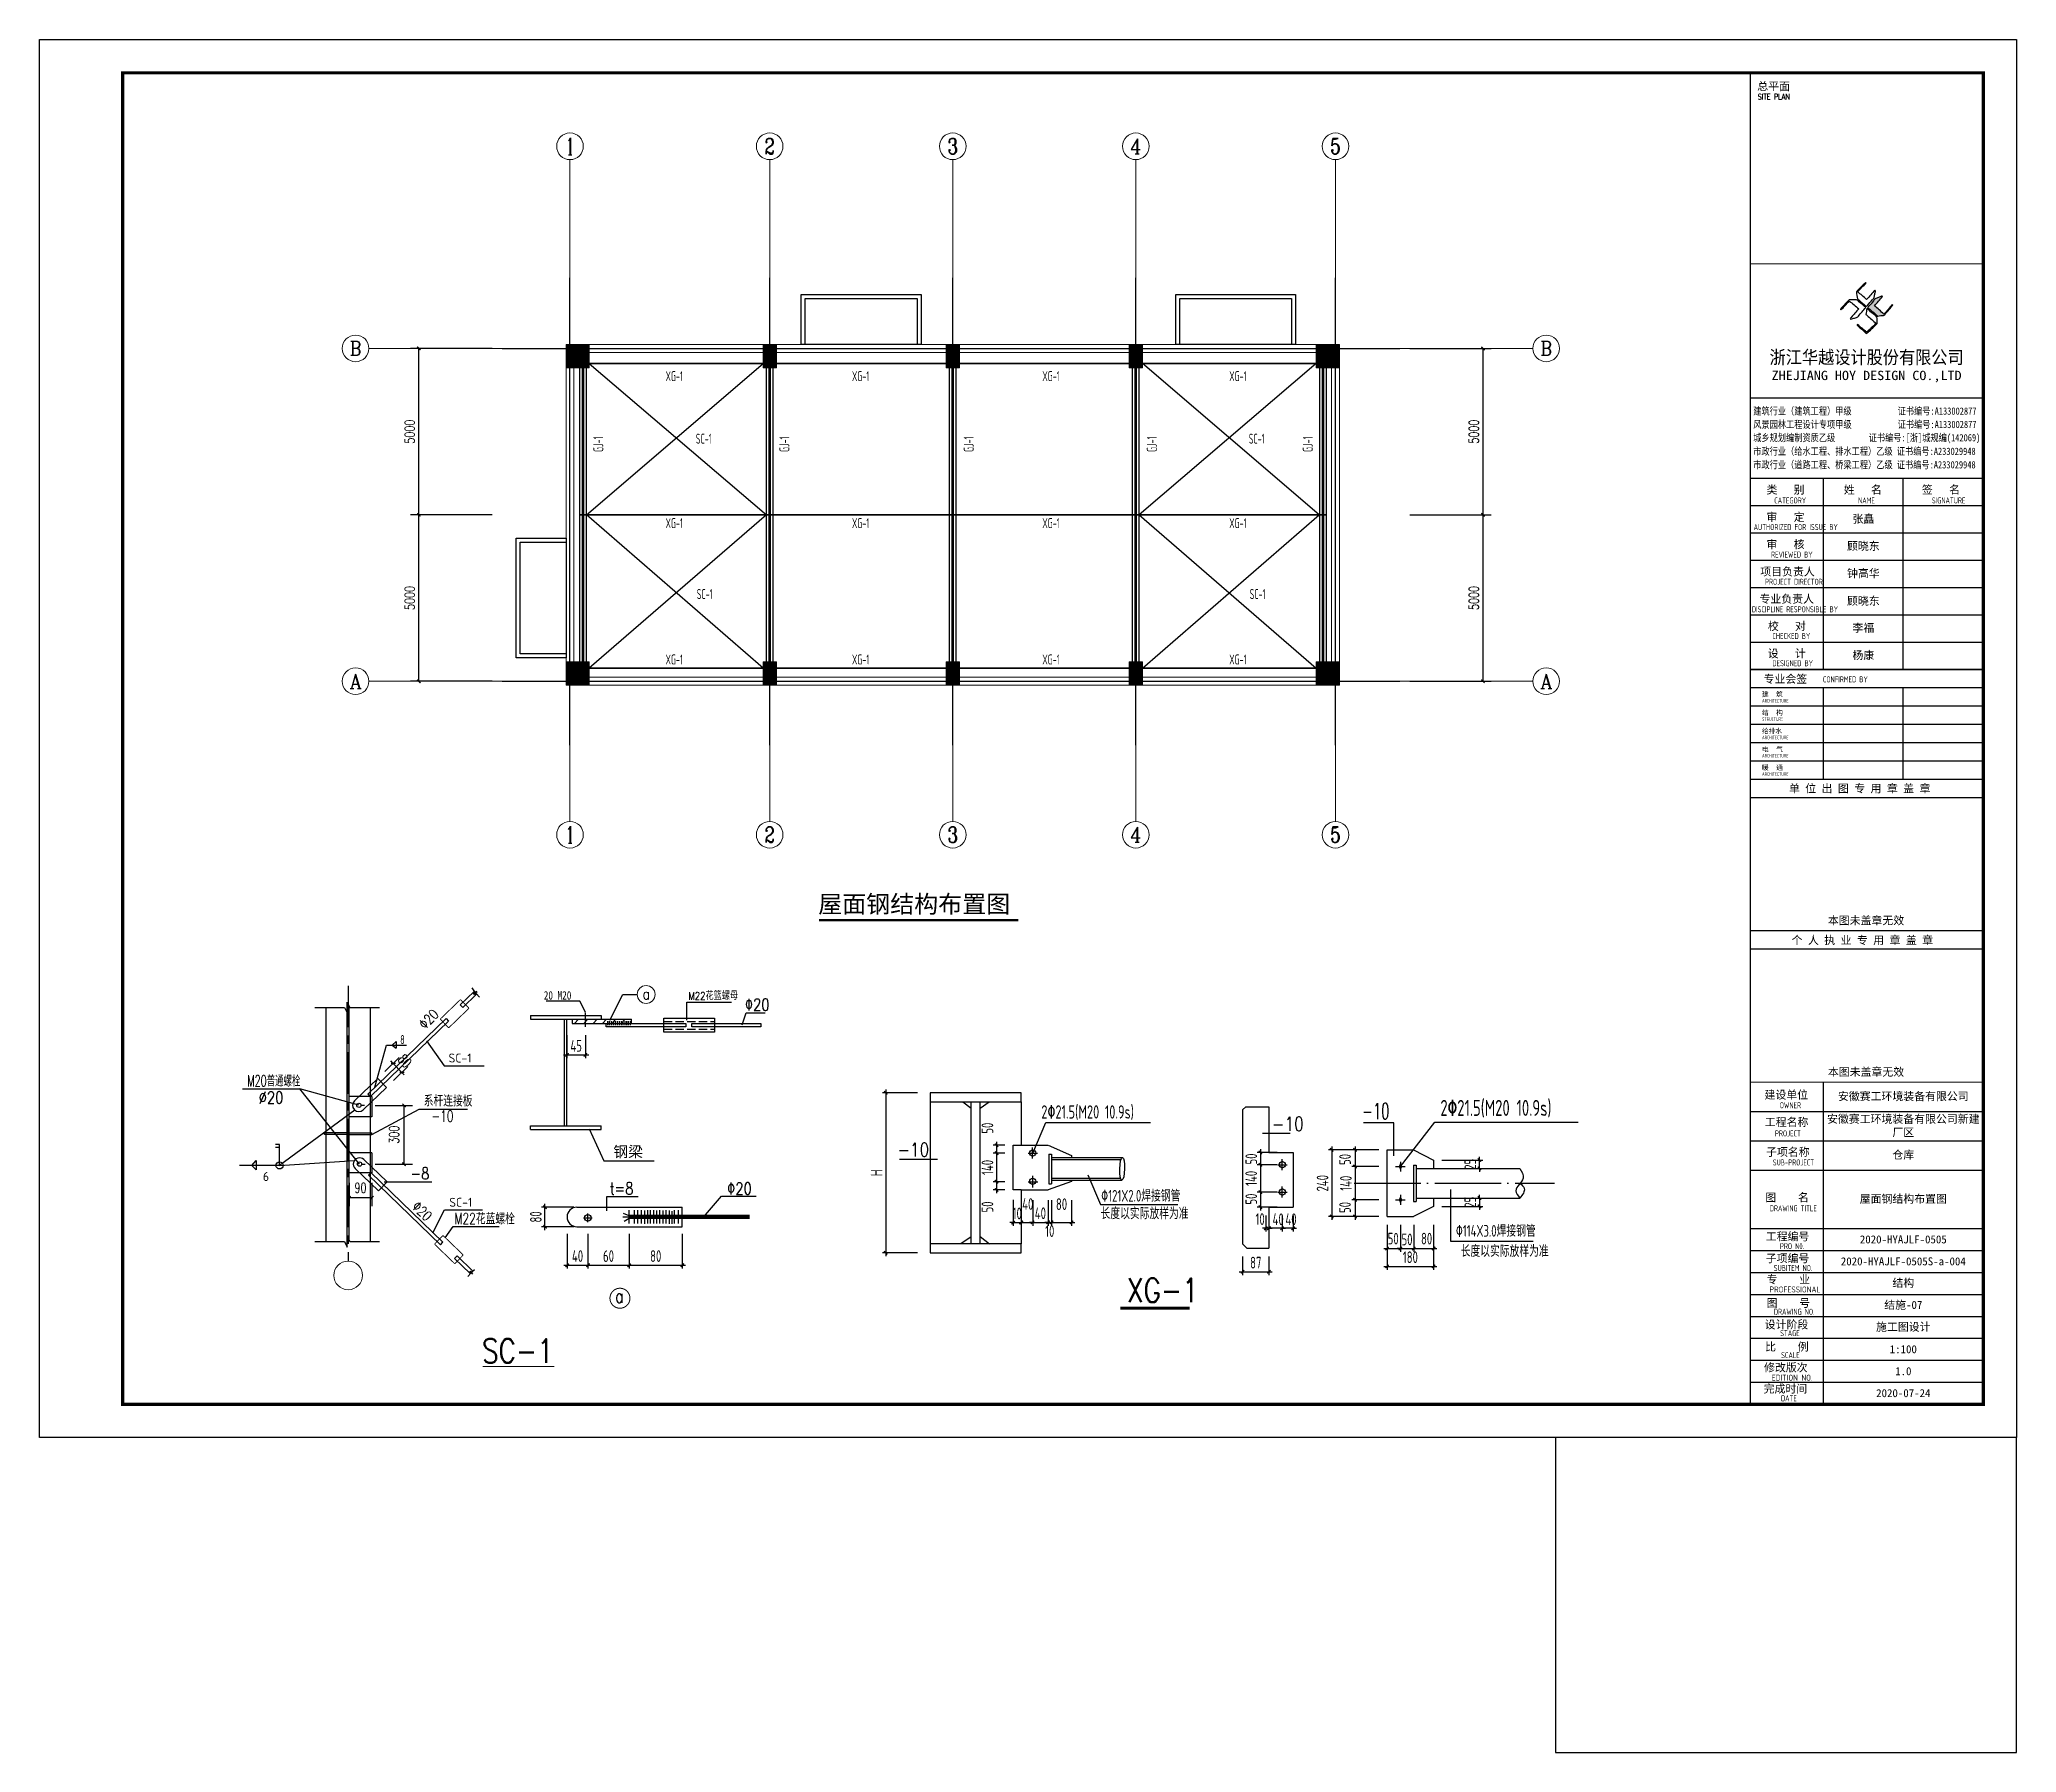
# Model space of a CAD drawing. Extents: x 1885024 to 3341100, y 16453725 to 19955423.
# Drawn here: x 3164089 to 3223489, y 18554430 to 18605887 of the extents above; entities that cross this region are included whole.
import ezdxf
from ezdxf.enums import TextEntityAlignment as Align

# ---------------------------------------------------------------- set-up
doc = ezdxf.new("R2010")
doc.units = 0
doc.header["$LTSCALE"] = 1000
doc.header["$MEASUREMENT"] = 0
for name, pattern in [('CENTER', [2, 1.25, -0.25, 0.25, -0.25]), ('DASH', [0.35, 0.25, -0.1]), ('DOTE', [2.42, 2, -0.2, 0.02, -0.2])]:
    doc.linetypes.add(name, pattern=pattern)
doc.layers.get('Defpoints').update_dxf_attribs({"color": 250})
for name, color, linetype, lineweight in [('10', 7, 'Continuous', 35), ('112', 9, 'Continuous', 18), ('COLU', 7, 'Continuous', 0), ('COLU_HATCH', 251, 'Continuous', 0), ('DIM', 3, 'Continuous', 0), ('梁', 4, 'Continuous', 18), ('梁集中标注', 2, 'Continuous', 25)]:
    doc.layers.add(name, color=color, linetype=linetype, lineweight=lineweight)
for name, color, linetype in [('1001', 3, 'Continuous'), ('AXIS', 3, 'Continuous'), ('AXIS_TEXT', 7, 'Continuous'), ('DIM_SYMB', 165, 'Continuous'), ('DOTE', 1, 'DOTE'), ('GROUND', 150, 'Continuous'), ('PUB_DIM', 161, 'Continuous'), ('PUB_TEXT', 7, 'Continuous'), ('PUB_TITLE', 4, 'Continuous'), ('S_WALL', 11, 'Continuous'), ('STAIR', 3, 'Continuous'), ('TK', 4, 'Continuous'), ('XIANGTU', 7, 'Continuous'), ('图层1', 8, 'Continuous'), ('尺寸线及数字', 3, 'Continuous')]:
    doc.layers.add(name, color=color, linetype=linetype)
doc.styles.add('-宋体', font='', dxfattribs={"width": 0.8})
doc.styles.add('_HZDX', font='txt.shx', dxfattribs={"width": 0.8, "bigfont": 'HZDX.shx'})
doc.styles.add('_HZTXT', font='txt.shx', dxfattribs={"width": 0.8, "bigfont": 'hztxt.shx'})
doc.styles.add('_TCH_AXIS', font='COMPLEX', dxfattribs={"bigfont": 'GBCBIG'})
doc.styles.add('_TCH_DIM_T3', font='SIMPLEX', dxfattribs={"width": 0.705882, "bigfont": 'GBCBIG'})
doc.styles.add('_TXT', font='SIMPLEX.shx', dxfattribs={"width": 0.6})
doc.styles.add('COMPLEX', font='COMPLEX')
doc.styles.add('DIM_FONT', font='SIMPLEX', dxfattribs={"width": 0.7, "bigfont": 'GBCBIG'})
doc.styles.add('FromPkpm', font='Pkpmeng', dxfattribs={"width": 0.7, "bigfont": 'hztxt'})
doc.styles.add('HT', font='simhei.ttf', dxfattribs={"width": 0.7})
doc.styles.add('HZTXT', font='tssdeng.shx', dxfattribs={"width": 0.7, "bigfont": 'hztxt.shx'})
doc.styles.add('ROMANS', font='romans', dxfattribs={"width": 0.65, "height": 231.275})
doc.styles.get("Standard").update_dxf_attribs({"font": 'gbenor.shx', "bigfont": 'gbcbig.shx'})
doc.styles.add('TSSD_Dimension', font='tssdeng.shx', dxfattribs={"width": 0.7, "bigfont": 'hztxt.shx'})
doc.styles.add('TSSD_REIN', font='tssdeng.shx', dxfattribs={"width": 0.7, "bigfont": 'tssdchn.shx'})
doc.styles.add('图签宋体', font='', dxfattribs={"height": 300})
doc.styles.add('图签黑体', font='simhei.ttf', dxfattribs={"height": 550})
doc.styles.add('宋体', font='', dxfattribs={"width": 0.8})
doc.styles.get('-宋体').set_extended_font_data('SimSun')
doc.styles.get('图签宋体').set_extended_font_data('NSimSun')
doc.styles.get('宋体').set_extended_font_data('SimSun')
doc.dimstyles.new('_TCH_ARCH&&100', dxfattribs={"dimtxt": 297.5, "dimasz": 100, "dimexe": 250, "dimexo": 300, "dimgap": 126.25, "dimtad": 1, "dimdec": 0, "dimzin": 0, "dimdsep": 46, "dimtxsty": '_TCH_DIM_T3', "dimblk": 'ARCHTICK', "dimcen": 0.09, "dimclrt": 7, "dimazin": 2, "dimtfac": 1, "dimtdec": 0, "dimtix": 1, "dimtmove": 2, "dimatfit": 3, "dimfxl": 0, "dimtolj": 1, "dimtzin": 0, "dimarcsym": 0})
doc.dimstyles.new('DIMN', dxfattribs={"dimtxt": 300, "dimasz": 100, "dimexe": 250, "dimexo": 300, "dimgap": 150, "dimtad": 1, "dimdec": 0, "dimzin": 0, "dimdsep": 46, "dimtxsty": 'DIM_FONT', "dimblk": 'ARCHTICK', "dimcen": 0.09, "dimclrt": 7, "dimazin": 2, "dimtfac": 1, "dimtdec": 0, "dimtix": 1, "dimtmove": 2, "dimatfit": 3, "dimfxl": 0, "dimtolj": 1, "dimtzin": 0, "dimarcsym": 0})
doc.dimstyles.new('TSSD_20_100', dxfattribs={"dimtxt": 350, "dimasz": 100, "dimexe": 100, "dimexo": 250, "dimgap": 100, "dimtad": 1, "dimdec": 0, "dimlfac": 0.2, "dimzin": 0, "dimdsep": 46, "dimtxsty": 'TSSD_Dimension', "dimblk": 'ARCHTICK', "dimblk1": 'ARCHTICK', "dimblk2": 'ARCHTICK', "dimcen": 0, "dimdle": 100, "dimclrt": 7, "dimadec": 0, "dimazin": 0, "dimtfac": 1, "dimtdec": 0, "dimtix": 1, "dimtmove": 2, "dimatfit": 3, "dimfxl": 0, "dimtolj": 1, "dimtzin": 0, "dimarcsym": 0})

msp = doc.modelspace()

# ---------------------------------------------------------------- texts
at = {"width": 0.8}
for s, height, style, p in [('20 M20', 254.02, '-宋体', (3179239.4, 18577046.6)), ('\x8220', 358.68, '_HZTXT', (3185282.8, 18576715.3)), ('%%C20', 358.68, '_HZTXT', (3170675.9, 18573924.5)), ('-8', 358.68, '_HZTXT', (3175234.1, 18571648.3)), ('t=8', 358.68, '_HZTXT', (3181220.5, 18571196.1)), ('\x8220', 358.68, '_HZTXT', (3184750.6, 18571189.9))]:
    msp.add_text(s, height=height, dxfattribs=dict(at, style=style)).set_placement(p)
msp.add_text('8', height=269, dxfattribs=at).set_placement((3174924.2, 18575710.5))
at = {"layer": '10', "color": 7, "style": 'COMPLEX', "width": 0.908924}
for height, p, p2 in [(336.3, (3182210.1, 18577050), (3182428.4, 18577050)), (403.5, (3181379.7, 18567937.1), (3181641.7, 18567937.1))]:
    msp.add_text('a', height=height, dxfattribs=at).set_placement(p, p2, align=Align.FIT)
at = {"layer": 'DIM_SYMB', "color": 7, "style": '宋体'}
msp.add_text('屋面钢结构布置图', height=528.69, dxfattribs=at).set_placement((3187485, 18579653.7))
at = {"layer": 'PUB_TEXT'}
for s, height, style, width, p in [('M22花篮螺母', 235.15, '_HZDX', 0.8, (3183582.5, 18577039.4)), ('2\x8221.5(M20 10.9s)', 400, 'TSSD_REIN', 0.7, (3194190.9, 18573471.6)), ('-10', 480, '_TXT', 0.6, (3203832.9, 18573457.3)), ('2\x8221.5(M20 10.9s)', 480, 'TSSD_REIN', 0.7, (3206178.6, 18573553)), ('-10', 420, '_HZTXT', 0.8, (3201121.4, 18573101.4)), ('-10', 420, '_HZTXT', 0.8, (3189869.7, 18572328.5)), ('长度以实际放样为准', 350, 'TSSD_REIN', 0.7, (3195968.1, 18570447.9)), ('\x82121X2.0焊接钢管', 350, 'TSSD_REIN', 0.7, (3195989.1, 18570977.7)), ('\x82114X3.0焊接钢管', 350, 'TSSD_REIN', 0.7, (3206643.9, 18569924.3)), ('长度以实际放样为准', 350, 'TSSD_REIN', 0.7, (3206787.7, 18569316.3)), ('XG-1', 720, '_HZTXT', 0.8, (3196767.7, 18567955.4))]:
    msp.add_text(s, height=height, dxfattribs=dict(at, style=style, width=width)).set_placement(p)
at = {"layer": 'PUB_TEXT', "style": '_HZTXT', "width": 0.738022}
msp.add_text('M20普通螺栓', height=336.26, rotation=359.775262, dxfattribs=at).set_placement((3170332.6, 18574439.1), (3171926.3, 18574432.9), align=Align.FIT)
at = {"layer": 'PUB_TEXT', "style": '_HZTXT', "width": 0.697635}
for s, p in [('系杆连接板', (3175631.5, 18573838.4)), ('-10', (3175860.8, 18573379.9)), ('M22花蓝螺栓', (3176553.8, 18570300.5))]:
    msp.add_text(s, height=336.26, rotation=359.775262, dxfattribs=at).set_placement(p)
at = {"layer": 'PUB_TEXT', "style": '-宋体'}
msp.add_text('钢梁', height=326.59, dxfattribs=at).set_placement((3181329.3, 18572313.6))
at = {"layer": 'PUB_TEXT', "style": '_HZTXT', "width": 0.8}
msp.add_text('SC-1', height=720, dxfattribs=at).set_placement((3178463, 18566495.3), align=Align.MIDDLE)
at = {"layer": '尺寸线及数字', "style": '_HZTXT', "width": 0.8}
for rotation, p in [(46.005086, (3175675.2, 18576130.3)), (316.005086, (3175254.9, 18570799.1))]:
    msp.add_text('\x8220', height=302.4, rotation=rotation, dxfattribs=at).set_placement(p)
at = {"layer": '尺寸线及数字', "style": 'HZTXT'}
for s, height, p in [('SC-1', 269.01, (3176379.5, 18575156.2)), ('6', 268.2, (3170800.5, 18571597.1)), ('SC-1', 269.01, (3176398.9, 18570823.1))]:
    msp.add_text(s, height=height, dxfattribs=at).set_placement(p)
at = {"layer": '梁集中标注', "style": 'FromPkpm', "width": 0.58}
for s, p in [('XG-1', (3182900.1, 18595624.9)), ('XG-1', (3188500.1, 18595624.9)), ('XG-1', (3194220.2, 18595624.9)), ('XG-1', (3199836.6, 18595624.9)), ('SC-1', (3183807.5, 18593746.6)), ('SC-1', (3200421.6, 18593746.6)), ('XG-1', (3182900.1, 18591209)), ('XG-1', (3188500.1, 18591209)), ('XG-1', (3194220.2, 18591209)), ('XG-1', (3199836.6, 18591209)), ('SC-1', (3183835.4, 18589079.6)), ('SC-1', (3200449.5, 18589079.6)), ('XG-1', (3182900.1, 18587112.8)), ('XG-1', (3188500.1, 18587112.8)), ('XG-1', (3194220.2, 18587112.8)), ('XG-1', (3199836.6, 18587112.8))]:
    msp.add_text(s, height=300, dxfattribs=at).set_placement(p)
for p in [(3181025.9, 18593497), (3186618.5, 18593497), (3192158.4, 18593497), (3197660.1, 18593497), (3202346, 18593497)]:
    msp.add_text('GJ-1', height=300, rotation=90, dxfattribs=at).set_placement(p)

# ---------------------------------------------------------------- blocks, each defined once
blk = doc.blocks.new('A$C053D6479')
at = {"layer": 'PUB_TITLE'}
h = blk.add_hatch(color=256, dxfattribs=at)
h.dxf.hatch_style = 1
edge = h.paths.add_edge_path()
edge.add_spline(control_points=[(1026, 827), (1105, 920), (1188, 1008), (1266, 1102)], knot_values=[13, 13, 13, 13, 14, 14, 14, 14], degree=3, periodic=0)
edge.add_spline(control_points=[(1266, 1102), (1258, 1111), (1249, 1119), (1239, 1116)], knot_values=[12, 12, 12, 12, 13, 13, 13, 13], degree=3, periodic=0)
edge.add_spline(control_points=[(1239, 1116), (1210, 1107), (1179, 1092), (1144, 1077)], knot_values=[11, 11, 11, 11, 12, 12, 12, 12], degree=3, periodic=0)
edge.add_spline(control_points=[(1144, 1077), (1109, 1063), (1069, 1053), (1047, 1038)], knot_values=[10, 10, 10, 10, 11, 11, 11, 11], degree=3, periodic=0)
edge.add_spline(control_points=[(1047, 1038), (1028, 1026), (1007, 992), (991, 972)], knot_values=[9, 9, 9, 9, 10, 10, 10, 10], degree=3, periodic=0)
edge.add_spline(control_points=[(991, 972), (942, 913), (899, 868), (849, 810)], knot_values=[8, 8, 8, 8, 9, 9, 9, 9], degree=3, periodic=0)
edge.add_spline(control_points=[(849, 810), (842, 801), (822, 776), (822, 775)], knot_values=[7, 7, 7, 7, 8, 8, 8, 8], degree=3, periodic=0)
edge.add_spline(control_points=[(822, 775), (823, 771), (848, 752), (859, 744)], knot_values=[6, 6, 6, 6, 7, 7, 7, 7], degree=3, periodic=0)
edge.add_spline(control_points=[(859, 744), (949, 670), (1035, 592), (1122, 521)], knot_values=[5, 5, 5, 5, 6, 6, 6, 6], degree=3, periodic=0)
edge.add_spline(control_points=[(1122, 521), (1153, 527), (1185, 530), (1217, 533)], knot_values=[4, 4, 4, 4, 5, 5, 5, 5], degree=3, periodic=0)
edge.add_spline(control_points=[(1217, 533), (1246, 535), (1293, 532), (1316, 542)], knot_values=[3, 3, 3, 3, 4, 4, 4, 4], degree=3, periodic=0)
edge.add_spline(control_points=[(1316, 542), (1327, 547), (1338, 565), (1349, 579)], knot_values=[2, 2, 2, 2, 3, 3, 3, 3], degree=3, periodic=0)
edge.add_spline(control_points=[(1349, 579), (1423, 670), (1507, 759), (1572, 848)], knot_values=[1, 1, 1, 1, 2, 2, 2, 2], degree=3, periodic=0)
edge.add_spline(control_points=[(1572, 848), (1564, 852), (1561, 861), (1551, 862)], knot_values=[0, 0, 0, 0, 1, 1, 1, 1], degree=3, periodic=0)
edge.add_spline(control_points=[(1551, 862), (1469, 769), (1393, 671), (1310, 579)], knot_values=[15, 15, 15, 15, 16, 16, 16, 16], degree=3, periodic=0)
edge.add_spline(control_points=[(1310, 579), (1216, 662), (1118, 742), (1026, 827)], knot_values=[14, 14, 14, 14, 15, 15, 15, 15], degree=3, periodic=0)
at = {"layer": 'TK'}
for points, knots in [([(1031, 1298), (1066, 1286), (1054, 1262), (1045, 1224), (1036, 1188), (1031, 1158), (1024, 1121), (1020, 1104), (1017, 1085), (1012, 1071), (1004, 1052), (976, 1026), (956, 1003), (906, 946), (866, 899), (814, 839), (806, 829), (789, 806), (787, 806), (777, 804), (728, 856), (719, 864), (651, 922), (580, 978), (514, 1036), (509, 1106), (488, 1176), (479, 1247), (570, 1343), (663, 1436), (758, 1526), (764, 1523), (768, 1518), (774, 1515), (693, 1422), (599, 1343), (520, 1249), (607, 1171), (698, 1096), (789, 1021), (874, 1109), (950, 1206), (1031, 1298)], [0, 0, 0, 0, 1, 1, 1, 2, 2, 2, 3, 3, 3, 4, 4, 4, 5, 5, 5, 6, 6, 6, 7, 7, 7, 8, 8, 8, 9, 9, 9, 10, 10, 10, 11, 11, 11, 12, 12, 12, 13, 13, 13, 14, 14, 14, 14]), ([(555, 949), (624, 891), (699, 833), (760, 773), (689, 691), (614, 604), (539, 517), (529, 505), (516, 487), (506, 482), (492, 475), (469, 472), (452, 467), (416, 456), (383, 448), (342, 438), (323, 433), (297, 422), (293, 440), (291, 452), (313, 470), (322, 480), (400, 566), (477, 652), (553, 736), (460, 815), (366, 894), (270, 970), (183, 883), (101, 791), (16, 703), (-18, 714), (9, 735), (28, 755), (103, 838), (192, 930), (266, 1005), (319, 1009), (387, 1005), (442, 1007), (456, 1008), (472, 1011), (485, 1007), (507, 1000), (534, 967), (555, 949)], [0, 0, 0, 0, 1, 1, 1, 2, 2, 2, 3, 3, 3, 4, 4, 4, 5, 5, 5, 6, 6, 6, 7, 7, 7, 8, 8, 8, 9, 9, 9, 10, 10, 10, 11, 11, 11, 12, 12, 12, 13, 13, 13, 14, 14, 14, 15, 15, 15, 15]), ([(1097, 490), (1100, 425), (1106, 361), (1107, 294), (1018, 207), (925, 121), (830, 33), (818, 21), (800, 0), (787, 0), (768, -1), (725, 49), (712, 60), (662, 103), (616, 143), (568, 186), (545, 207), (518, 224), (499, 250), (501, 259), (511, 261), (516, 267), (609, 192), (696, 111), (785, 33), (883, 118), (977, 208), (1070, 298), (992, 373), (892, 456), (803, 534), (791, 544), (768, 561), (766, 569), (761, 588), (776, 634), (780, 655), (785, 690), (788, 721), (795, 746), (897, 661), (998, 576), (1097, 490)], [0, 0, 0, 0, 1, 1, 1, 2, 2, 2, 3, 3, 3, 4, 4, 4, 5, 5, 5, 6, 6, 6, 7, 7, 7, 8, 8, 8, 9, 9, 9, 10, 10, 10, 11, 11, 11, 12, 12, 12, 13, 13, 13, 14, 14, 14, 14]), ([(1551, 862), (1561, 861), (1564, 852), (1572, 848), (1507, 759), (1423, 670), (1349, 579), (1338, 565), (1327, 547), (1316, 542), (1293, 532), (1246, 535), (1217, 533), (1185, 530), (1153, 527), (1122, 521), (1035, 592), (949, 670), (859, 744), (848, 752), (823, 771), (822, 775), (822, 776), (842, 801), (849, 810), (899, 868), (942, 913), (991, 972), (1007, 992), (1028, 1026), (1047, 1038), (1069, 1053), (1109, 1063), (1144, 1077), (1179, 1092), (1210, 1107), (1239, 1116), (1249, 1119), (1258, 1111), (1266, 1102), (1188, 1008), (1105, 920), (1026, 827), (1118, 742), (1216, 662), (1310, 579), (1393, 671), (1469, 769), (1551, 862)], [0, 0, 0, 0, 1, 1, 1, 2, 2, 2, 3, 3, 3, 4, 4, 4, 5, 5, 5, 6, 6, 6, 7, 7, 7, 8, 8, 8, 9, 9, 9, 10, 10, 10, 11, 11, 11, 12, 12, 12, 13, 13, 13, 14, 14, 14, 15, 15, 15, 16, 16, 16, 16])]:
    blk.add_open_spline(points, degree=3, knots=knots, dxfattribs=at)
blk = doc.blocks.new('GeYuanFrame_22656206', base_point=(18.76, 4.34))
at = {"layer": 'PUB_TITLE'}
for points in [[(554.76, 235.14), (554.76, 292.54)], [(578.76, 235.14), (578.76, 292.54)], [(554.76, 202.14), (554.76, 229.64)], [(578.76, 202.14), (578.76, 229.64)], [(554.76, 14.34), (554.76, 111.14)]]:
    blk.add_lwpolyline(points, dxfattribs=at)
at = {"layer": 'TK'}
for p, q in [((43.76, 414.34), (602.76, 414.34)), ((532.76, 316.74), (602.76, 316.74)), ((532.76, 284.34), (602.76, 284.34)), ((532.76, 276.14), (602.76, 276.14)), ((532.76, 267.94), (602.76, 267.94)), ((532.76, 259.74), (602.76, 259.74)), ((532.76, 251.54), (602.76, 251.54)), ((532.76, 243.34), (602.76, 243.34)), ((532.76, 235.14), (602.76, 235.14)), ((532.76, 235.14), (602.76, 235.14)), ((532.76, 102.34), (602.76, 102.34)), ((532.76, 93.54), (602.76, 93.54)), ((532.76, 84.74), (554.76, 84.74)), ((532.76, 84.74), (602.76, 84.74)), ((532.76, 67.18), (602.76, 67.18)), ((532.76, 67.14), (602.76, 67.14)), ((532.76, 60.58), (602.76, 60.58)), ((532.76, 53.98), (602.76, 53.98)), ((532.76, 47.38), (602.76, 47.38)), ((532.76, 40.78), (602.76, 40.78)), ((532.76, 34.18), (602.76, 34.18)), ((532.76, 27.58), (602.76, 27.58)), ((532.76, 20.98), (602.76, 20.98)), ((532.76, 14.34), (602.76, 14.34))]:
    blk.add_line(p, q, dxfattribs=at)
for points in [[(18.76, 424.34), (612.76, 424.34), (612.76, 4.34), (18.76, 4.34), (18.76, 424.34)], [(532.76, 292.54), (602.76, 292.54)], [(532.76, 235.14), (602.76, 235.14)], [(532.76, 229.64), (602.76, 229.64)], [(532.76, 224.14), (602.76, 224.14)], [(532.76, 218.64), (602.76, 218.64)], [(532.76, 213.14), (602.76, 213.14)], [(532.76, 207.64), (602.76, 207.64)], [(532.76, 202.14), (602.76, 202.14)], [(532.76, 196.64), (602.76, 196.64)], [(532.76, 151.14), (602.76, 151.14)]]:
    blk.add_lwpolyline(points, dxfattribs=at)
at = {"layer": 'TK', "const_width": 1}
blk.add_lwpolyline([(602.76, 414.34), (43.76, 414.34), (43.76, 14.34), (602.76, 14.34)], close=True, dxfattribs=at)
at = {"layer": 'TK'}
for points, const_width in [([(532.76, 414.34), (532.76, 14.34)], 0.4), ([(532.76, 356.95), (602.76, 356.95)], 0.35), ([(532.76, 292.54), (602.76, 292.54)], 0.35), ([(532.76, 292.54), (602.76, 292.54)], 0.35), ([(532.76, 235.14), (602.76, 235.14)], 0.35), ([(532.76, 202.14), (602.76, 202.14)], 0.35), ([(532.76, 156.64), (602.76, 156.64)], 0.35), ([(532.76, 111.14), (602.76, 111.14)], 0.35), ([(532.76, 67.18), (602.76, 67.18)], 0.35)]:
    blk.add_lwpolyline(points, dxfattribs=dict(at, const_width=const_width))
at = {"layer": 'PUB_TITLE', "xscale": 0.01000000000021828, "yscale": 0.01000000000021828, "zscale": 0.01}
blk.add_blockref('A$C053D6479', (559.86, 336.08), dxfattribs=at)
at = {"layer": 'TK', "style": '图签宋体'}
for s, height, p in [('总平面', 2.4, (534.9, 409.1)), ('类   别', 2.4, (537.65, 287.9)), ('姓   名', 2.4, (560.87, 287.9)), ('签   名', 2.4, (584.35, 287.9)), ('审   定', 2.4, (537.65, 279.7)), ('审   核', 2.4, (537.65, 271.5)), ('项目负责人', 2.4, (535.8, 263.3)), ('专业负责人', 2.4, (535.56, 255.1)), ('校   对', 2.4, (538.06, 246.9)), ('设   计', 2.4, (538.03, 238.7)), ('专业会签', 2.4, (536.79, 231.05)), ('建  筑', 1.44, (536.28, 226.92)), ('结  构', 1.44, (536.28, 221.42)), ('给排水', 1.44, (536.28, 215.92)), ('电  气', 1.44, (536.28, 210.42)), ('暖  通', 1.44, (536.28, 204.92)), ('单 位 出 图 专 用 章 盖 章', 2.4, (544.39, 198.16)), ('本图未盖章无效', 2.4, (556.1, 158.51)), ('个 人 执 业 专 用 章 盖 章', 2.4, (545.19, 152.58)), ('本图未盖章无效', 2.4, (556.1, 113.01)), ('建设单位', 2.4, (537.06, 106.14)), ('工程名称', 2.4, (537.14, 97.93)), ('子项名称', 2.4, (537.52, 88.95)), ('图    名', 2.4, (537.3, 75.3)), ('工程编号', 2.4, (537.44, 63.58)), ('子项编号', 2.4, (537.44, 57)), ('专    业', 2.4, (537.68, 50.69)), ('图    号', 2.4, (537.69, 43.58)), ('设计阶段', 2.4, (537.12, 37.12)), ('比    例', 2.4, (537.26, 30.44)), ('修改版次', 2.4, (536.91, 24.22)), ('完成时间', 2.4, (536.79, 17.83))]:
    blk.add_text(s, height=height, dxfattribs=at).set_placement(p)
at = {"layer": 'TK'}
for s, height, style, width, p in [('SITE PLAN', 1.697, 'ROMANS', 0.76, (535.02, 406.31)), ('建筑行业（建筑工程）甲级           证书编号:A133002877', 2.2, '-宋体', 0.8, (533.67, 311.64)), ('风景园林工程设计专项甲级           证书编号:A133002877', 2.2, '-宋体', 0.8, (533.67, 307.62)), ('城乡规划编制资质乙级        证书编号:[浙]城规编(142069)', 2.2, '-宋体', 0.8, (533.67, 303.63)), ('市政行业（给水工程、排水工程）乙级 证书编号:A233029948', 2.2, '-宋体', 0.8, (533.67, 299.55)), ('市政行业（道路工程、桥梁工程）乙级 证书编号:A233029948', 2.2, '-宋体', 0.8, (533.67, 295.5)), ('CATEGORY', 1.8, 'TSSD_REIN', 0.7, (539.99, 284.98)), ('NAME', 1.8, 'TSSD_REIN', 0.7, (565.18, 284.98)), ('SIGNATURE', 1.8, 'TSSD_REIN', 0.7, (587.34, 284.98)), ('AUTHORIZED FOR ISSUE BY', 1.8, 'TSSD_REIN', 0.7, (533.79, 276.98)), ('REVIEWED BY', 1.8, 'TSSD_REIN', 0.7, (539.03, 268.72)), ('PROJECT DIRECTOR', 1.8, 'TSSD_REIN', 0.7, (537.22, 260.55)), ('DISCIPLINE RESPONSIBLE BY', 1.8, 'TSSD_REIN', 0.7, (533.25, 252.28)), ('CHECKED BY', 1.8, 'TSSD_REIN', 0.7, (539.42, 244.25)), ('DESIGNED BY', 1.8, 'TSSD_REIN', 0.7, (539.43, 236.08)), ('CONFIRMED BY', 1.8, 'TSSD_REIN', 0.7, (554.61, 231.23)), ('ARCHITECTURE', 1.08, 'TSSD_REIN', 0.7, (536.32, 225.15)), ('STRUCTURE', 1.08, 'TSSD_REIN', 0.7, (536.32, 219.65)), ('ARCHITECTURE', 1.08, 'TSSD_REIN', 0.7, (536.32, 214.15)), ('ARCHITECTURE', 1.08, 'TSSD_REIN', 0.7, (536.32, 208.65)), ('ARCHITECTURE', 1.08, 'TSSD_REIN', 0.7, (536.32, 203.15)), ('OWNER', 1.8, 'TSSD_REIN', 0.7, (541.65, 103.29)), ('PROJECT', 1.8, 'TSSD_REIN', 0.7, (540.19, 94.83)), ('SUB-PROJECT', 1.8, 'TSSD_REIN', 0.7, (539.53, 86.11)), ('DRAWING TITLE', 1.8, 'TSSD_REIN', 0.7, (538.64, 72.34)), ('PRO N0.', 1.8, 'TSSD_REIN', 0.7, (541.68, 60.96)), ('SUBITEM NO.', 1.8, 'TSSD_REIN', 0.7, (539.82, 54.39)), ('PROFESSIONAL', 1.8, 'TSSD_REIN', 0.8, (538.55, 47.95)), ('DRAWING NO.', 1.8, 'TSSD_REIN', 0.7, (539.86, 41.26)), ('STAGE', 1.8, 'TSSD_REIN', 0.7, (541.76, 34.84)), ('SCALE', 1.8, 'TSSD_REIN', 0.7, (542.05, 28.23)), ('EDITION NO.', 1.8, 'TSSD_REIN', 0.8, (539.2, 21.45)), ('DATE', 1.8, 'TSSD_REIN', 0.7, (542, 15.26))]:
    blk.add_text(s, height=height, dxfattribs=dict(at, style=style, width=width)).set_placement(p)
for s, height, style, width, p in [('浙江华越设计股份有限公司', 3.96, 'HT', 0.9, (567.74, 328.97)), ('ZHEJIANG HOY DESIGN CO.,LTD', 2.8, '图签黑体', 1.11, (567.73, 323.1))]:
    blk.add_text(s, height=height, dxfattribs=dict(at, style=style, width=width)).set_placement(p, align=Align.MIDDLE)
at = {"layer": 'TK', "char_height": 2.4, "attachment_point": 5, "style": '图签宋体'}
for s, insert, width in [('张矗', (566.76, 280.21), 24), ('顾晓东', (566.76, 272.04), 24), ('钟高华', (566.76, 263.84), 24), ('顾晓东', (566.76, 255.57), 24), ('李福', (566.76, 247.44), 24), ('杨康', (566.76, 239.24), 24), ('安徽赛工环境装备有限公司', (578.76, 106.74), 48), ('安徽赛工环境装备有限公司新建厂区', (578.76, 97.94), 48), ('仓库', (578.76, 89.14), 48), ('屋面钢结构布置图', (578.76, 75.94), 48), ('2020-HYAJLF-0505', (578.76, 63.88), 48), ('2020-HYAJLF-0505S-a-004', (578.76, 57.28), 48), ('结构', (578.76, 50.68), 48), ('结施-07', (578.76, 44.08), 48), ('施工图设计', (578.76, 37.48), 48), ('1:100', (578.76, 30.88), 48), ('1.0', (578.76, 24.28), 48), ('2020-07-24', (578.76, 17.69), 48)]:
    blk.add_mtext(s, dxfattribs=dict(at, insert=insert, width=width))
blk = doc.blocks.new('_AXISO')
blk.add_circle((0, 0), 0.5)
at = {"layer": 'AXIS_TEXT', "style": 'COMPLEX', "width": 1.041667}
blk.add_attdef('A', text='', height=0.56, dxfattribs=at).set_placement((-0.25, -0.28), (0.25, -0.28), align=Align.FIT)
blk = doc.blocks.new('q321q321321')
at = {"color": 35, "linetype": 'ByBlock', "ltscale": 3}
for p, q in [((773216, 220218), (773216, 229891)), ((773296, 220218), (773296, 229891)), ((773336, 220218), (773336, 229891)), ((773416, 220218), (773416, 229891))]:
    blk.add_line(p, q, dxfattribs=at)
for points in [[(773216, 229891), (773416, 229891)], [(773216, 220218), (773416, 220218)]]:
    blk.add_lwpolyline(points, dxfattribs=at)
blk = doc.blocks.new('_ArchTick')
at = {"color": 0, "linetype": 'ByBlock', "const_width": 0.4}
blk.add_lwpolyline([(-0.5, -0.5), (0.5, 0.5)], dxfattribs=at)
blk = doc.blocks.new('*D103')
at = {"layer": 'Defpoints', "color": 0}
for p in [(3175485, 18591609), (3177985, 18591609), (3177985, 18586609)]:
    blk.add_point(p, dxfattribs=at)
at = {"layer": 'DIM', "color": 0, "lineweight": -2}
for p, q in [((3177685, 18591609), (3175235, 18591609)), ((3175485, 18586609), (3175485, 18591609)), ((3177685, 18586609), (3175235, 18586609))]:
    blk.add_line(p, q, dxfattribs=at)
at = {"layer": 'DIM', "color": 0, "lineweight": -2, "xscale": 100, "yscale": 100, "zscale": 100}
for p, rotation in [((3175485, 18591609), 90), ((3175485, 18586609), 270)]:
    blk.add_blockref('_ArchTick', p, dxfattribs=dict(at, rotation=rotation))
at = {"layer": 'DIM', "color": 7, "insert": (3175210, 18589109), "char_height": 297.5, "attachment_point": 5, "rotation": 90, "style": '_TCH_DIM_T3'}
blk.add_mtext('\\A1;5000', dxfattribs=at)
blk = doc.blocks.new('*D104')
at = {"layer": 'Defpoints', "color": 0}
for p in [(3175485, 18596609), (3177985, 18596609), (3177985, 18591609)]:
    blk.add_point(p, dxfattribs=at)
at = {"layer": 'DIM', "color": 0, "lineweight": -2}
for p, q in [((3177685, 18596609), (3175235, 18596609)), ((3175485, 18591609), (3175485, 18596609)), ((3177685, 18591609), (3175235, 18591609))]:
    blk.add_line(p, q, dxfattribs=at)
at = {"layer": 'DIM', "color": 0, "lineweight": -2, "xscale": 100, "yscale": 100, "zscale": 100}
for p, rotation in [((3175485, 18596609), 90), ((3175485, 18591609), 270)]:
    blk.add_blockref('_ArchTick', p, dxfattribs=dict(at, rotation=rotation))
at = {"layer": 'DIM', "color": 7, "insert": (3175210, 18594109), "char_height": 297.5, "attachment_point": 5, "rotation": 90, "style": '_TCH_DIM_T3'}
blk.add_mtext('\\A1;5000', dxfattribs=at)
blk = doc.blocks.new('*D105')
at = {"layer": 'Defpoints', "color": 0}
for p in [(3204960, 18591609), (3207460, 18591609), (3204960, 18586609)]:
    blk.add_point(p, dxfattribs=at)
at = {"layer": 'DIM', "color": 0, "lineweight": -2}
for p, q in [((3205260, 18591609), (3207710, 18591609)), ((3207460, 18586609), (3207460, 18591609)), ((3205260, 18586609), (3207710, 18586609))]:
    blk.add_line(p, q, dxfattribs=at)
at = {"layer": 'DIM', "color": 0, "lineweight": -2, "xscale": 100, "yscale": 100, "zscale": 100}
for p, rotation in [((3207460, 18591609), 90), ((3207460, 18586609), 270)]:
    blk.add_blockref('_ArchTick', p, dxfattribs=dict(at, rotation=rotation))
at = {"layer": 'DIM', "color": 7, "insert": (3207185, 18589109), "char_height": 297.5, "attachment_point": 5, "rotation": 90, "style": '_TCH_DIM_T3'}
blk.add_mtext('\\A1;5000', dxfattribs=at)
blk = doc.blocks.new('*D106')
at = {"layer": 'Defpoints', "color": 0}
for p in [(3204960, 18596609), (3207460, 18596609), (3204960, 18591609)]:
    blk.add_point(p, dxfattribs=at)
at = {"layer": 'DIM', "color": 0, "lineweight": -2}
for p, q in [((3205260, 18596609), (3207710, 18596609)), ((3207460, 18591609), (3207460, 18596609)), ((3205260, 18591609), (3207710, 18591609))]:
    blk.add_line(p, q, dxfattribs=at)
at = {"layer": 'DIM', "color": 0, "lineweight": -2, "xscale": 100, "yscale": 100, "zscale": 100}
for p, rotation in [((3207460, 18596609), 90), ((3207460, 18591609), 270)]:
    blk.add_blockref('_ArchTick', p, dxfattribs=dict(at, rotation=rotation))
at = {"layer": 'DIM', "color": 7, "insert": (3207185, 18594109), "char_height": 297.5, "attachment_point": 5, "rotation": 90, "style": '_TCH_DIM_T3'}
blk.add_mtext('\\A1;5000', dxfattribs=at)
blk = doc.blocks.new('*D107')
at = {"layer": 'Defpoints', "color": 0}
for p in [(3173389, 18571842), (3174075, 18571842), (3173389, 18571093)]:
    blk.add_point(p, dxfattribs=at)
at = {"layer": 'PUB_DIM', "color": 0, "lineweight": -2}
for p, q in [((3173389, 18571542), (3173389, 18570843)), ((3174075, 18571542), (3174075, 18570843)), ((3174075, 18571093), (3173389, 18571093))]:
    blk.add_line(p, q, dxfattribs=at)
at = {"layer": 'PUB_DIM', "color": 0, "lineweight": -2, "xscale": 100, "yscale": 100, "zscale": 100, "rotation": 180}
blk.add_blockref('_ArchTick', (3173389, 18571093), dxfattribs=at)
at = {"layer": 'PUB_DIM', "color": 0, "lineweight": -2, "xscale": 100, "yscale": 100, "zscale": 100}
blk.add_blockref('_ArchTick', (3174075, 18571093), dxfattribs=at)
at = {"layer": 'PUB_DIM', "color": 7, "insert": (3173732, 18571393), "char_height": 300, "attachment_point": 5, "style": 'DIM_FONT'}
blk.add_mtext('\\A1;90', dxfattribs=at)
blk = doc.blocks.new('*D108')
at = {"layer": 'Defpoints', "color": 0}
for p in [(3173873, 18573870), (3175040, 18573870), (3173873, 18572105)]:
    blk.add_point(p, dxfattribs=at)
at = {"layer": 'PUB_DIM', "color": 0, "lineweight": -2}
for p, q in [((3174173, 18573870), (3175290, 18573870)), ((3175040, 18572105), (3175040, 18573870)), ((3174173, 18572105), (3175290, 18572105))]:
    blk.add_line(p, q, dxfattribs=at)
at = {"layer": 'PUB_DIM', "color": 0, "lineweight": -2, "xscale": 100, "yscale": 100, "zscale": 100}
for p, rotation in [((3175040, 18573870), 90), ((3175040, 18572105), 270)]:
    blk.add_blockref('_ArchTick', p, dxfattribs=dict(at, rotation=rotation))
at = {"layer": 'PUB_DIM', "color": 7, "insert": (3174740, 18572988), "char_height": 300, "attachment_point": 5, "rotation": 90, "style": 'DIM_FONT'}
blk.add_mtext('\\A1;300', dxfattribs=at)
blk = doc.blocks.new('*D109')
at = {"layer": 'Defpoints', "color": 0}
for p in [(3174249, 18574679), (3174510, 18574408), (3174979, 18574860)]:
    blk.add_point(p, dxfattribs=at)
at = {"layer": 'PUB_DIM', "color": 0, "lineweight": -2}
for p, q in [((3174464, 18574887), (3174897, 18575305)), ((3174717, 18575131), (3174648, 18575203)), ((3174717, 18575131), (3174979, 18574860)), ((3174726, 18574616), (3175159, 18575034)), ((3174979, 18574860), (3175048, 18574788))]:
    blk.add_line(p, q, dxfattribs=at)
at = {"layer": 'PUB_DIM', "color": 0, "lineweight": -2, "xscale": 100, "yscale": 100, "zscale": 100}
for p, rotation in [((3174717, 18575131), 313.994913997642), ((3174979, 18574860), 133.994913997642)]:
    blk.add_blockref('_ArchTick', p, dxfattribs=dict(at, rotation=rotation))
at = {"layer": 'PUB_DIM', "color": 7, "insert": (3175064, 18575204), "char_height": 300, "attachment_point": 5, "rotation": 313.99491, "style": 'DIM_FONT'}
blk.add_mtext('\\A1;80', dxfattribs=at)
blk = doc.blocks.new('A$C10AD3AE9')
for p, q in [((0, 1694), (88, 1694)), ((0, 1694), (0, 0)), ((88, 1694), (88, 0)), ((2726, 1694), (2638, 1694)), ((2638, 1694), (2638, 0)), ((2726, 1694), (2726, 0)), ((88, 877), (2638, 877)), ((88, 817), (2638, 817)), ((0, 0), (88, 0)), ((2726, 0), (2638, 0))]:
    blk.add_line(p, q)
blk = doc.blocks.new('*D110')
at = {"layer": 'Defpoints', "color": 0}
for p in [(3181805, 18570256), (3183402, 18570256), (3183402, 18569066)]:
    blk.add_point(p, dxfattribs=at)
at = {"layer": 'PUB_DIM', "color": 0, "lineweight": -2}
for p, q in [((3181805, 18570006), (3181805, 18568966)), ((3183402, 18570006), (3183402, 18568966)), ((3181705, 18569066), (3183502, 18569066))]:
    blk.add_line(p, q, dxfattribs=at)
at = {"layer": 'PUB_DIM', "color": 0, "lineweight": -2, "xscale": 100, "yscale": 100, "zscale": 100, "rotation": 180}
blk.add_blockref('_ArchTick', (3181805, 18569066), dxfattribs=at)
at = {"layer": 'PUB_DIM', "color": 0, "lineweight": -2, "xscale": 100, "yscale": 100, "zscale": 100}
blk.add_blockref('_ArchTick', (3183402, 18569066), dxfattribs=at)
at = {"layer": 'PUB_DIM', "color": 7, "insert": (3182603, 18569341), "char_height": 350, "attachment_point": 5, "style": 'TSSD_Dimension'}
blk.add_mtext('\\A1;80', dxfattribs=at)
blk = doc.blocks.new('*D111')
at = {"layer": 'Defpoints', "color": 0}
for p in [(3179942, 18570256), (3180566, 18570256), (3180566, 18569066)]:
    blk.add_point(p, dxfattribs=at)
at = {"layer": 'PUB_DIM', "color": 0, "lineweight": -2}
for p, q in [((3179942, 18570006), (3179942, 18568966)), ((3180566, 18570006), (3180566, 18568966)), ((3179842, 18569066), (3180666, 18569066))]:
    blk.add_line(p, q, dxfattribs=at)
at = {"layer": 'PUB_DIM', "color": 0, "lineweight": -2, "xscale": 100, "yscale": 100, "zscale": 100, "rotation": 180}
blk.add_blockref('_ArchTick', (3179942, 18569066), dxfattribs=at)
at = {"layer": 'PUB_DIM', "color": 0, "lineweight": -2, "xscale": 100, "yscale": 100, "zscale": 100}
blk.add_blockref('_ArchTick', (3180566, 18569066), dxfattribs=at)
at = {"layer": 'PUB_DIM', "color": 7, "insert": (3180254, 18569341), "char_height": 350, "attachment_point": 5, "style": 'TSSD_Dimension'}
blk.add_mtext('\\A1;40', dxfattribs=at)
blk = doc.blocks.new('*D112')
at = {"layer": 'Defpoints', "color": 0}
for p in [(3180566, 18570256), (3181805, 18570256), (3181805, 18569066)]:
    blk.add_point(p, dxfattribs=at)
at = {"layer": 'PUB_DIM', "color": 0, "lineweight": -2}
for p, q in [((3180566, 18570006), (3180566, 18568966)), ((3181805, 18570006), (3181805, 18568966)), ((3180466, 18569066), (3181905, 18569066))]:
    blk.add_line(p, q, dxfattribs=at)
at = {"layer": 'PUB_DIM', "color": 0, "lineweight": -2, "xscale": 100, "yscale": 100, "zscale": 100, "rotation": 180}
blk.add_blockref('_ArchTick', (3180566, 18569066), dxfattribs=at)
at = {"layer": 'PUB_DIM', "color": 0, "lineweight": -2, "xscale": 100, "yscale": 100, "zscale": 100}
blk.add_blockref('_ArchTick', (3181805, 18569066), dxfattribs=at)
at = {"layer": 'PUB_DIM', "color": 7, "insert": (3181185, 18569341), "char_height": 350, "attachment_point": 5, "style": 'TSSD_Dimension'}
blk.add_mtext('\\A1;60', dxfattribs=at)
blk = doc.blocks.new('*D113')
at = {"layer": 'Defpoints', "color": 0}
for p in [(3179276, 18570811), (3180392, 18570811), (3180392, 18570224)]:
    blk.add_point(p, dxfattribs=at)
at = {"layer": 'PUB_DIM', "color": 0, "lineweight": -2}
for p, q in [((3179276, 18570124), (3179276, 18570911)), ((3180142, 18570811), (3179176, 18570811)), ((3180142, 18570224), (3179176, 18570224))]:
    blk.add_line(p, q, dxfattribs=at)
at = {"layer": 'PUB_DIM', "color": 0, "lineweight": -2, "xscale": 100, "yscale": 100, "zscale": 100}
for p, rotation in [((3179276, 18570811), 90), ((3179276, 18570224), 270)]:
    blk.add_blockref('_ArchTick', p, dxfattribs=dict(at, rotation=rotation))
at = {"layer": 'PUB_DIM', "color": 7, "insert": (3179001, 18570518), "char_height": 350, "attachment_point": 5, "rotation": 90, "style": 'TSSD_Dimension'}
blk.add_mtext('\\A1;80', dxfattribs=at)
blk = doc.blocks.new('*D114')
at = {"layer": 'Defpoints', "color": 0}
for p in [(3179937, 18576228), (3180489, 18576228), (3180489, 18575383)]:
    blk.add_point(p, dxfattribs=at)
at = {"layer": 'PUB_DIM', "color": 0, "lineweight": -2}
for p, q in [((3179937, 18575978), (3179937, 18575283)), ((3180489, 18575978), (3180489, 18575283)), ((3179837, 18575383), (3180589, 18575383))]:
    blk.add_line(p, q, dxfattribs=at)
at = {"layer": 'PUB_DIM', "color": 0, "lineweight": -2, "xscale": 100, "yscale": 100, "zscale": 100, "rotation": 180}
blk.add_blockref('_ArchTick', (3179937, 18575383), dxfattribs=at)
at = {"layer": 'PUB_DIM', "color": 0, "lineweight": -2, "xscale": 100, "yscale": 100, "zscale": 100}
blk.add_blockref('_ArchTick', (3180489, 18575383), dxfattribs=at)
at = {"layer": 'PUB_DIM', "color": 7, "insert": (3180213, 18575658), "char_height": 350, "attachment_point": 5, "style": 'TSSD_Dimension'}
blk.add_mtext('\\A1;45', dxfattribs=at)
blk = doc.blocks.new('*D115')
at = {"layer": 'Defpoints', "color": 0}
for p in [(3200770, 18572087), (3201529, 18572457), (3201529, 18572087)]:
    blk.add_point(p, dxfattribs=at)
at = {"layer": 'PUB_DIM', "color": 0, "lineweight": -2}
for p, q in [((3201279, 18572457), (3200670, 18572457)), ((3201279, 18572087), (3200670, 18572087)), ((3200770, 18572557), (3200770, 18571987))]:
    blk.add_line(p, q, dxfattribs=at)
at = {"layer": 'PUB_DIM', "color": 0, "lineweight": -2, "xscale": 100, "yscale": 100, "zscale": 100}
for p, rotation in [((3200770, 18572457), 90), ((3200770, 18572087), 270)]:
    blk.add_blockref('_ArchTick', p, dxfattribs=dict(at, rotation=rotation))
at = {"layer": 'PUB_DIM', "color": 7, "insert": (3200497, 18572258), "char_height": 350, "attachment_point": 5, "rotation": 90, "style": 'TSSD_Dimension'}
blk.add_mtext('\\A1;50', dxfattribs=at)
blk = doc.blocks.new('*D116')
at = {"layer": 'Defpoints', "color": 0}
for p in [(3201529, 18572087), (3200770, 18571265), (3201529, 18571265)]:
    blk.add_point(p, dxfattribs=at)
at = {"layer": 'PUB_DIM', "color": 0, "lineweight": -2}
for p, q in [((3201279, 18572087), (3200670, 18572087)), ((3200770, 18572187), (3200770, 18571165)), ((3201279, 18571265), (3200670, 18571265))]:
    blk.add_line(p, q, dxfattribs=at)
at = {"layer": 'PUB_DIM', "color": 0, "lineweight": -2, "xscale": 100, "yscale": 100, "zscale": 100}
for p, rotation in [((3200770, 18572087), 90), ((3200770, 18571265), 270)]:
    blk.add_blockref('_ArchTick', p, dxfattribs=dict(at, rotation=rotation))
at = {"layer": 'PUB_DIM', "color": 7, "insert": (3200495, 18571676), "char_height": 350, "attachment_point": 5, "rotation": 90, "style": 'TSSD_Dimension'}
blk.add_mtext('\\A1;140', dxfattribs=at)
blk = doc.blocks.new('*D117')
at = {"layer": 'Defpoints', "color": 0}
for p in [(3201028, 18570815), (3201423, 18570815), (3201028, 18570176)]:
    blk.add_point(p, dxfattribs=at)
at = {"layer": 'PUB_DIM', "color": 0, "lineweight": -2}
for p, q in [((3201028, 18570565), (3201028, 18570076)), ((3201423, 18570565), (3201423, 18570076)), ((3201028, 18570176), (3200928, 18570176)), ((3201423, 18570176), (3201028, 18570176)), ((3201423, 18570176), (3201523, 18570176))]:
    blk.add_line(p, q, dxfattribs=at)
at = {"layer": 'PUB_DIM', "color": 0, "lineweight": -2, "xscale": 100, "yscale": 100, "zscale": 100}
blk.add_blockref('_ArchTick', (3201028, 18570176), dxfattribs=at)
at = {"layer": 'PUB_DIM', "color": 0, "lineweight": -2, "xscale": 100, "yscale": 100, "zscale": 100, "rotation": 180}
blk.add_blockref('_ArchTick', (3201423, 18570176), dxfattribs=at)
at = {"layer": 'PUB_DIM', "color": 7, "insert": (3201305, 18570449), "char_height": 350, "attachment_point": 5, "style": 'TSSD_Dimension'}
blk.add_mtext('\\A1;40', dxfattribs=at)
blk = doc.blocks.new('*D118')
at = {"layer": 'Defpoints', "color": 0}
for p in [(3201423, 18570815), (3201758, 18570815), (3201423, 18570176)]:
    blk.add_point(p, dxfattribs=at)
at = {"layer": 'PUB_DIM', "color": 0, "lineweight": -2}
for p, q in [((3201423, 18570565), (3201423, 18570076)), ((3201758, 18570565), (3201758, 18570076)), ((3201423, 18570176), (3201323, 18570176)), ((3201758, 18570176), (3201423, 18570176)), ((3201758, 18570176), (3201858, 18570176))]:
    blk.add_line(p, q, dxfattribs=at)
at = {"layer": 'PUB_DIM', "color": 0, "lineweight": -2, "xscale": 100, "yscale": 100, "zscale": 100}
blk.add_blockref('_ArchTick', (3201423, 18570176), dxfattribs=at)
at = {"layer": 'PUB_DIM', "color": 0, "lineweight": -2, "xscale": 100, "yscale": 100, "zscale": 100, "rotation": 180}
blk.add_blockref('_ArchTick', (3201758, 18570176), dxfattribs=at)
at = {"layer": 'PUB_DIM', "color": 7, "insert": (3201691, 18570449), "char_height": 350, "attachment_point": 5, "style": 'TSSD_Dimension'}
blk.add_mtext('\\A1;40', dxfattribs=at)
blk = doc.blocks.new('*D119')
at = {"layer": 'Defpoints', "color": 0}
for p in [(3200936, 18570815), (3201028, 18570815), (3200936, 18570178)]:
    blk.add_point(p, dxfattribs=at)
at = {"layer": 'PUB_DIM', "color": 0, "lineweight": -2}
for p, q in [((3200936, 18570565), (3200936, 18570078)), ((3201028, 18570565), (3201028, 18570078)), ((3200936, 18570178), (3200836, 18570178)), ((3201028, 18570178), (3200936, 18570178)), ((3201028, 18570178), (3201128, 18570178))]:
    blk.add_line(p, q, dxfattribs=at)
at = {"layer": 'PUB_DIM', "color": 0, "lineweight": -2, "xscale": 100, "yscale": 100, "zscale": 100}
blk.add_blockref('_ArchTick', (3200936, 18570178), dxfattribs=at)
at = {"layer": 'PUB_DIM', "color": 0, "lineweight": -2, "xscale": 100, "yscale": 100, "zscale": 100, "rotation": 180}
blk.add_blockref('_ArchTick', (3201028, 18570178), dxfattribs=at)
at = {"layer": 'PUB_DIM', "color": 7, "insert": (3200763, 18570452), "char_height": 350, "attachment_point": 5, "style": 'TSSD_Dimension'}
blk.add_mtext('\\A1;10', dxfattribs=at)
blk = doc.blocks.new('*D120')
at = {"layer": 'Defpoints', "color": 0}
for p in [(3201529, 18571265), (3200770, 18570815), (3201529, 18570815)]:
    blk.add_point(p, dxfattribs=at)
at = {"layer": 'PUB_DIM', "color": 0, "lineweight": -2}
for p, q in [((3201279, 18571265), (3200670, 18571265)), ((3200770, 18571365), (3200770, 18570715)), ((3201279, 18570815), (3200670, 18570815))]:
    blk.add_line(p, q, dxfattribs=at)
at = {"layer": 'PUB_DIM', "color": 0, "lineweight": -2, "xscale": 100, "yscale": 100, "zscale": 100}
for p, rotation in [((3200770, 18571265), 90), ((3200770, 18570815), 270)]:
    blk.add_blockref('_ArchTick', p, dxfattribs=dict(at, rotation=rotation))
at = {"layer": 'PUB_DIM', "color": 7, "insert": (3200497, 18571054), "char_height": 350, "attachment_point": 5, "rotation": 90, "style": 'TSSD_Dimension'}
blk.add_mtext('\\A1;50', dxfattribs=at)
blk = doc.blocks.new('*D121')
at = {"layer": 'Defpoints', "color": 0}
for p in [(3203615, 18572030), (3204577, 18572530), (3204577, 18572030)]:
    blk.add_point(p, dxfattribs=at)
at = {"layer": 'PUB_DIM', "color": 0, "lineweight": -2}
for p, q in [((3203615, 18572630), (3203615, 18571930)), ((3204327, 18572530), (3203515, 18572530)), ((3204327, 18572030), (3203515, 18572030))]:
    blk.add_line(p, q, dxfattribs=at)
at = {"layer": 'PUB_DIM', "color": 0, "lineweight": -2, "xscale": 100, "yscale": 100, "zscale": 100}
for p, rotation in [((3203615, 18572530), 90), ((3203615, 18572030), 270)]:
    blk.add_blockref('_ArchTick', p, dxfattribs=dict(at, rotation=rotation))
at = {"layer": 'PUB_DIM', "color": 7, "insert": (3203315, 18572245), "char_height": 350, "attachment_point": 5, "rotation": 90, "style": 'TSSD_Dimension'}
blk.add_mtext('\\A1;50', dxfattribs=at)
blk = doc.blocks.new('*D122')
at = {"layer": 'Defpoints', "color": 0}
for p in [(3204577, 18572030), (3203615, 18571030), (3204577, 18571030)]:
    blk.add_point(p, dxfattribs=at)
at = {"layer": 'PUB_DIM', "color": 0, "lineweight": -2}
for p, q in [((3204327, 18572030), (3203515, 18572030)), ((3203615, 18572130), (3203615, 18570930)), ((3204327, 18571030), (3203515, 18571030))]:
    blk.add_line(p, q, dxfattribs=at)
at = {"layer": 'PUB_DIM', "color": 0, "lineweight": -2, "xscale": 100, "yscale": 100, "zscale": 100}
for p, rotation in [((3203615, 18572030), 90), ((3203615, 18571030), 270)]:
    blk.add_blockref('_ArchTick', p, dxfattribs=dict(at, rotation=rotation))
at = {"layer": 'PUB_DIM', "color": 7, "insert": (3203340, 18571530), "char_height": 350, "attachment_point": 5, "rotation": 90, "style": 'TSSD_Dimension'}
blk.add_mtext('\\A1;140', dxfattribs=at)
blk = doc.blocks.new('*D123')
at = {"layer": 'Defpoints', "color": 0}
for p in [(3204577, 18572530), (3202913, 18570530), (3204577, 18570530)]:
    blk.add_point(p, dxfattribs=at)
at = {"layer": 'PUB_DIM', "color": 0, "lineweight": -2}
for p, q in [((3202913, 18572630), (3202913, 18570430)), ((3204327, 18572530), (3202813, 18572530)), ((3204327, 18570530), (3202813, 18570530))]:
    blk.add_line(p, q, dxfattribs=at)
at = {"layer": 'PUB_DIM', "color": 0, "lineweight": -2, "xscale": 100, "yscale": 100, "zscale": 100}
for p, rotation in [((3202913, 18572530), 90), ((3202913, 18570530), 270)]:
    blk.add_blockref('_ArchTick', p, dxfattribs=dict(at, rotation=rotation))
at = {"layer": 'PUB_DIM', "color": 7, "insert": (3202638, 18571530), "char_height": 350, "attachment_point": 5, "rotation": 90, "style": 'TSSD_Dimension'}
blk.add_mtext('\\A1;240', dxfattribs=at)
blk = doc.blocks.new('*D124')
at = {"layer": 'Defpoints', "color": 0}
for p in [(3204577, 18571030), (3203615, 18570530), (3204577, 18570530)]:
    blk.add_point(p, dxfattribs=at)
at = {"layer": 'PUB_DIM', "color": 0, "lineweight": -2}
for p, q in [((3204327, 18571030), (3203515, 18571030)), ((3203615, 18571130), (3203615, 18570430)), ((3204327, 18570530), (3203515, 18570530))]:
    blk.add_line(p, q, dxfattribs=at)
at = {"layer": 'PUB_DIM', "color": 0, "lineweight": -2, "xscale": 100, "yscale": 100, "zscale": 100}
for p, rotation in [((3203615, 18571030), 90), ((3203615, 18570530), 270)]:
    blk.add_blockref('_ArchTick', p, dxfattribs=dict(at, rotation=rotation))
at = {"layer": 'PUB_DIM', "color": 7, "insert": (3203315, 18570802), "char_height": 350, "attachment_point": 5, "rotation": 90, "style": 'TSSD_Dimension'}
blk.add_mtext('\\A1;50', dxfattribs=at)
blk = doc.blocks.new('*D125')
at = {"layer": 'Defpoints', "color": 0}
for p in [(3194494, 18571275), (3195099, 18571275), (3195099, 18570354)]:
    blk.add_point(p, dxfattribs=at)
at = {"layer": 'PUB_DIM', "color": 0, "lineweight": -2}
for p, q in [((3194494, 18571025), (3194494, 18570254)), ((3195099, 18571025), (3195099, 18570254)), ((3194394, 18570354), (3195199, 18570354))]:
    blk.add_line(p, q, dxfattribs=at)
at = {"layer": 'PUB_DIM', "color": 0, "lineweight": -2, "xscale": 100, "yscale": 100, "zscale": 100, "rotation": 180}
blk.add_blockref('_ArchTick', (3194494, 18570354), dxfattribs=at)
at = {"layer": 'PUB_DIM', "color": 0, "lineweight": -2, "xscale": 100, "yscale": 100, "zscale": 100}
blk.add_blockref('_ArchTick', (3195099, 18570354), dxfattribs=at)
at = {"layer": 'PUB_DIM', "color": 7, "insert": (3194796, 18570901), "char_height": 350, "attachment_point": 5, "style": 'TSSD_Dimension'}
blk.add_mtext('\\A1;80', dxfattribs=at)
blk = doc.blocks.new('*D126')
at = {"layer": 'Defpoints', "color": 0}
for p in [(3194393, 18571275), (3194494, 18571275), (3194494, 18570354)]:
    blk.add_point(p, dxfattribs=at)
at = {"layer": 'PUB_DIM', "color": 0, "lineweight": -2}
for p, q in [((3194393, 18571025), (3194393, 18570254)), ((3194494, 18571025), (3194494, 18570254)), ((3194393, 18570354), (3194293, 18570354)), ((3194393, 18570354), (3194494, 18570354)), ((3194494, 18570354), (3194594, 18570354))]:
    blk.add_line(p, q, dxfattribs=at)
at = {"layer": 'PUB_DIM', "color": 0, "lineweight": -2, "xscale": 100, "yscale": 100, "zscale": 100}
blk.add_blockref('_ArchTick', (3194393, 18570354), dxfattribs=at)
at = {"layer": 'PUB_DIM', "color": 0, "lineweight": -2, "xscale": 100, "yscale": 100, "zscale": 100, "rotation": 180}
blk.add_blockref('_ArchTick', (3194494, 18570354), dxfattribs=at)
at = {"layer": 'PUB_DIM', "color": 7, "insert": (3194443, 18570091), "char_height": 350, "attachment_point": 5, "style": 'TSSD_Dimension'}
blk.add_mtext('\\A1;10', dxfattribs=at)
blk = doc.blocks.new('*D127')
at = {"layer": 'Defpoints', "color": 0}
for p in [(3193345, 18572435), (3192845, 18571576), (3193345, 18571576)]:
    blk.add_point(p, dxfattribs=at)
at = {"layer": 'PUB_DIM', "color": 0, "lineweight": -2}
for p, q in [((3193095, 18572435), (3192745, 18572435)), ((3192845, 18572535), (3192845, 18571476)), ((3193095, 18571576), (3192745, 18571576))]:
    blk.add_line(p, q, dxfattribs=at)
at = {"layer": 'PUB_DIM', "color": 0, "lineweight": -2, "xscale": 100, "yscale": 100, "zscale": 100}
for p, rotation in [((3192845, 18572435), 90), ((3192845, 18571576), 270)]:
    blk.add_blockref('_ArchTick', p, dxfattribs=dict(at, rotation=rotation))
at = {"layer": 'PUB_DIM', "color": 7, "insert": (3192570, 18572005), "char_height": 350, "attachment_point": 5, "rotation": 90, "style": 'TSSD_Dimension'}
blk.add_mtext('\\A1;140', dxfattribs=at)
blk = doc.blocks.new('*D128')
at = {"layer": 'Defpoints', "color": 0}
for p in [(3193345, 18571576), (3192845, 18571329), (3193345, 18571329)]:
    blk.add_point(p, dxfattribs=at)
at = {"layer": 'PUB_DIM', "color": 0, "lineweight": -2}
for p, q in [((3193095, 18571576), (3192745, 18571576)), ((3192845, 18571676), (3192845, 18571229)), ((3193095, 18571329), (3192745, 18571329))]:
    blk.add_line(p, q, dxfattribs=at)
at = {"layer": 'PUB_DIM', "color": 0, "lineweight": -2, "xscale": 100, "yscale": 100, "zscale": 100}
for p, rotation in [((3192845, 18571576), 90), ((3192845, 18571329), 270)]:
    blk.add_blockref('_ArchTick', p, dxfattribs=dict(at, rotation=rotation))
at = {"layer": 'PUB_DIM', "color": 7, "insert": (3192571, 18570818), "char_height": 350, "attachment_point": 5, "rotation": 90, "style": 'TSSD_Dimension'}
blk.add_mtext('\\A1;50', dxfattribs=at)
blk = doc.blocks.new('*D129')
at = {"layer": 'Defpoints', "color": 0}
for p in [(3193345, 18572672), (3192845, 18572435), (3193345, 18572435)]:
    blk.add_point(p, dxfattribs=at)
at = {"layer": 'PUB_DIM', "color": 0, "lineweight": -2}
for p, q in [((3193095, 18572672), (3192745, 18572672)), ((3192845, 18572772), (3192845, 18572335)), ((3193095, 18572435), (3192745, 18572435))]:
    blk.add_line(p, q, dxfattribs=at)
at = {"layer": 'PUB_DIM', "color": 0, "lineweight": -2, "xscale": 100, "yscale": 100, "zscale": 100}
for p, rotation in [((3192845, 18572672), 90), ((3192845, 18572435), 270)]:
    blk.add_blockref('_ArchTick', p, dxfattribs=dict(at, rotation=rotation))
at = {"layer": 'PUB_DIM', "color": 7, "insert": (3192571, 18573184), "char_height": 350, "attachment_point": 5, "rotation": 90, "style": 'TSSD_Dimension'}
blk.add_mtext('\\A1;50', dxfattribs=at)
blk = doc.blocks.new('*D130')
at = {"layer": 'Defpoints', "color": 0}
for p in [(3193345, 18571283), (3193585, 18571283), (3193585, 18570347)]:
    blk.add_point(p, dxfattribs=at)
at = {"layer": 'PUB_DIM', "color": 0, "lineweight": -2}
for p, q in [((3193345, 18571033), (3193345, 18570247)), ((3193585, 18571033), (3193585, 18570247)), ((3193345, 18570347), (3193245, 18570347)), ((3193345, 18570347), (3193585, 18570347)), ((3193585, 18570347), (3193685, 18570347))]:
    blk.add_line(p, q, dxfattribs=at)
at = {"layer": 'PUB_DIM', "color": 0, "lineweight": -2, "xscale": 100, "yscale": 100, "zscale": 100}
blk.add_blockref('_ArchTick', (3193345, 18570347), dxfattribs=at)
at = {"layer": 'PUB_DIM', "color": 0, "lineweight": -2, "xscale": 100, "yscale": 100, "zscale": 100, "rotation": 180}
blk.add_blockref('_ArchTick', (3193585, 18570347), dxfattribs=at)
at = {"layer": 'PUB_DIM', "color": 7, "insert": (3193465, 18570622), "char_height": 350, "attachment_point": 5, "style": 'TSSD_Dimension'}
blk.add_mtext('\\A1;10', dxfattribs=at)
blk = doc.blocks.new('*D131')
at = {"layer": 'Defpoints', "color": 0}
for p in [(3193585, 18571275), (3193929, 18571275), (3193929, 18570354)]:
    blk.add_point(p, dxfattribs=at)
at = {"layer": 'PUB_DIM', "color": 0, "lineweight": -2}
for p, q in [((3193585, 18571025), (3193585, 18570254)), ((3193929, 18571025), (3193929, 18570254)), ((3193485, 18570354), (3194029, 18570354))]:
    blk.add_line(p, q, dxfattribs=at)
at = {"layer": 'PUB_DIM', "color": 0, "lineweight": -2, "xscale": 100, "yscale": 100, "zscale": 100, "rotation": 180}
blk.add_blockref('_ArchTick', (3193585, 18570354), dxfattribs=at)
at = {"layer": 'PUB_DIM', "color": 0, "lineweight": -2, "xscale": 100, "yscale": 100, "zscale": 100}
blk.add_blockref('_ArchTick', (3193929, 18570354), dxfattribs=at)
at = {"layer": 'PUB_DIM', "color": 7, "insert": (3193782, 18570905), "char_height": 350, "attachment_point": 5, "style": 'TSSD_Dimension'}
blk.add_mtext('\\A1;40', dxfattribs=at)
blk = doc.blocks.new('*D132')
at = {"layer": 'Defpoints', "color": 0}
for p in [(3193929, 18571275), (3194393, 18571275), (3194393, 18570354)]:
    blk.add_point(p, dxfattribs=at)
at = {"layer": 'PUB_DIM', "color": 0, "lineweight": -2}
for p, q in [((3193929, 18571025), (3193929, 18570254)), ((3194393, 18571025), (3194393, 18570254)), ((3193929, 18570354), (3193829, 18570354)), ((3193929, 18570354), (3194393, 18570354)), ((3194393, 18570354), (3194493, 18570354))]:
    blk.add_line(p, q, dxfattribs=at)
at = {"layer": 'PUB_DIM', "color": 0, "lineweight": -2, "xscale": 100, "yscale": 100, "zscale": 100}
blk.add_blockref('_ArchTick', (3193929, 18570354), dxfattribs=at)
at = {"layer": 'PUB_DIM', "color": 0, "lineweight": -2, "xscale": 100, "yscale": 100, "zscale": 100, "rotation": 180}
blk.add_blockref('_ArchTick', (3194393, 18570354), dxfattribs=at)
at = {"layer": 'PUB_DIM', "color": 7, "insert": (3194161, 18570629), "char_height": 350, "attachment_point": 5, "style": 'TSSD_Dimension'}
blk.add_mtext('\\A1;40', dxfattribs=at)
blk = doc.blocks.new('*D133')
at = {"layer": 'Defpoints', "color": 0}
for p in [(3200235, 18569576), (3201028, 18569576), (3201028, 18568870)]:
    blk.add_point(p, dxfattribs=at)
at = {"layer": 'PUB_DIM', "color": 0, "lineweight": -2}
for p, q in [((3200235, 18569326), (3200235, 18568770)), ((3201028, 18569326), (3201028, 18568770)), ((3200135, 18568870), (3201128, 18568870))]:
    blk.add_line(p, q, dxfattribs=at)
at = {"layer": 'PUB_DIM', "color": 0, "lineweight": -2, "xscale": 100, "yscale": 100, "zscale": 100, "rotation": 180}
blk.add_blockref('_ArchTick', (3200235, 18568870), dxfattribs=at)
at = {"layer": 'PUB_DIM', "color": 0, "lineweight": -2, "xscale": 100, "yscale": 100, "zscale": 100}
blk.add_blockref('_ArchTick', (3201028, 18568870), dxfattribs=at)
at = {"layer": 'PUB_DIM', "color": 7, "insert": (3200632, 18569145), "char_height": 350, "attachment_point": 5, "style": 'TSSD_Dimension'}
blk.add_mtext('\\A1;87', dxfattribs=at)
blk = doc.blocks.new('*D134')
at = {"layer": 'Defpoints', "color": 0}
for p in [(3205377, 18570530), (3205977, 18570530), (3205977, 18569566)]:
    blk.add_point(p, dxfattribs=at)
at = {"layer": 'PUB_DIM', "color": 0, "lineweight": -2}
for p, q in [((3205377, 18570280), (3205377, 18569466)), ((3205977, 18570280), (3205977, 18569466)), ((3205277, 18569566), (3206077, 18569566))]:
    blk.add_line(p, q, dxfattribs=at)
at = {"layer": 'PUB_DIM', "color": 0, "lineweight": -2, "xscale": 100, "yscale": 100, "zscale": 100, "rotation": 180}
blk.add_blockref('_ArchTick', (3205377, 18569566), dxfattribs=at)
at = {"layer": 'PUB_DIM', "color": 0, "lineweight": -2, "xscale": 100, "yscale": 100, "zscale": 100}
blk.add_blockref('_ArchTick', (3205977, 18569566), dxfattribs=at)
at = {"layer": 'PUB_DIM', "color": 7, "insert": (3205765, 18569866), "char_height": 350, "attachment_point": 5, "style": 'TSSD_Dimension'}
blk.add_mtext('\\A1;80', dxfattribs=at)
blk = doc.blocks.new('*D135')
at = {"layer": 'Defpoints', "color": 0}
for p in [(3204977, 18570530), (3205377, 18570530), (3205377, 18569566)]:
    blk.add_point(p, dxfattribs=at)
at = {"layer": 'PUB_DIM', "color": 0, "lineweight": -2}
for p, q in [((3204977, 18570280), (3204977, 18569466)), ((3205377, 18570280), (3205377, 18569466)), ((3204977, 18569566), (3204877, 18569566)), ((3204977, 18569566), (3205377, 18569566)), ((3205377, 18569566), (3205477, 18569566))]:
    blk.add_line(p, q, dxfattribs=at)
at = {"layer": 'PUB_DIM', "color": 0, "lineweight": -2, "xscale": 100, "yscale": 100, "zscale": 100}
blk.add_blockref('_ArchTick', (3204977, 18569566), dxfattribs=at)
at = {"layer": 'PUB_DIM', "color": 0, "lineweight": -2, "xscale": 100, "yscale": 100, "zscale": 100, "rotation": 180}
blk.add_blockref('_ArchTick', (3205377, 18569566), dxfattribs=at)
at = {"layer": 'PUB_DIM', "color": 7, "insert": (3205177, 18569841), "char_height": 350, "attachment_point": 5, "style": 'TSSD_Dimension'}
blk.add_mtext('\\A1;50', dxfattribs=at)
blk = doc.blocks.new('*D136')
at = {"layer": 'Defpoints', "color": 0}
for p in [(3204577, 18570530), (3204977, 18570530), (3204977, 18569566)]:
    blk.add_point(p, dxfattribs=at)
at = {"layer": 'PUB_DIM', "color": 0, "lineweight": -2}
for p, q in [((3204577, 18570280), (3204577, 18569466)), ((3204977, 18570280), (3204977, 18569466)), ((3204477, 18569566), (3205077, 18569566))]:
    blk.add_line(p, q, dxfattribs=at)
at = {"layer": 'PUB_DIM', "color": 0, "lineweight": -2, "xscale": 100, "yscale": 100, "zscale": 100, "rotation": 180}
blk.add_blockref('_ArchTick', (3204577, 18569566), dxfattribs=at)
at = {"layer": 'PUB_DIM', "color": 0, "lineweight": -2, "xscale": 100, "yscale": 100, "zscale": 100}
blk.add_blockref('_ArchTick', (3204977, 18569566), dxfattribs=at)
at = {"layer": 'PUB_DIM', "color": 7, "insert": (3204761, 18569866), "char_height": 350, "attachment_point": 5, "style": 'TSSD_Dimension'}
blk.add_mtext('\\A1;50', dxfattribs=at)
blk = doc.blocks.new('*D137')
at = {"layer": 'Defpoints', "color": 0}
for p in [(3204577, 18570530), (3205977, 18570530), (3205977, 18569032)]:
    blk.add_point(p, dxfattribs=at)
at = {"layer": 'PUB_DIM', "color": 0, "lineweight": -2}
for p, q in [((3204577, 18570280), (3204577, 18568932)), ((3205977, 18570280), (3205977, 18568932)), ((3204477, 18569032), (3206077, 18569032))]:
    blk.add_line(p, q, dxfattribs=at)
at = {"layer": 'PUB_DIM', "color": 0, "lineweight": -2, "xscale": 100, "yscale": 100, "zscale": 100, "rotation": 180}
blk.add_blockref('_ArchTick', (3204577, 18569032), dxfattribs=at)
at = {"layer": 'PUB_DIM', "color": 0, "lineweight": -2, "xscale": 100, "yscale": 100, "zscale": 100}
blk.add_blockref('_ArchTick', (3205977, 18569032), dxfattribs=at)
at = {"layer": 'PUB_DIM', "color": 7, "insert": (3205277, 18569307), "char_height": 350, "attachment_point": 5, "style": 'TSSD_Dimension'}
blk.add_mtext('\\A1;180', dxfattribs=at)
blk = doc.blocks.new('*D138')
at = {"layer": 'Defpoints', "color": 0}
for p in [(3190722, 18574249), (3189514, 18569438), (3190722, 18569438)]:
    blk.add_point(p, dxfattribs=at)
at = {"layer": 'PUB_DIM', "color": 0, "lineweight": -2}
for p, q in [((3190472, 18574249), (3189414, 18574249)), ((3189514, 18574349), (3189514, 18569338)), ((3190472, 18569438), (3189414, 18569438))]:
    blk.add_line(p, q, dxfattribs=at)
at = {"layer": 'PUB_DIM', "color": 0, "lineweight": -2, "xscale": 100, "yscale": 100, "zscale": 100}
for p, rotation in [((3189514, 18574249), 90), ((3189514, 18569438), 270)]:
    blk.add_blockref('_ArchTick', p, dxfattribs=dict(at, rotation=rotation))
at = {"layer": 'PUB_DIM', "color": 7, "insert": (3189239, 18571843), "char_height": 350, "attachment_point": 5, "rotation": 90, "style": 'TSSD_Dimension'}
blk.add_mtext('\\A1;H', dxfattribs=at)
blk = doc.blocks.new('*D139')
at = {"layer": 'Defpoints', "color": 0}
for p in [(3205977, 18572225), (3207353, 18572225), (3205977, 18571975)]:
    blk.add_point(p, dxfattribs=at)
at = {"layer": 'PUB_DIM', "color": 0, "lineweight": -2}
for p, q in [((3206227, 18572225), (3207453, 18572225)), ((3207353, 18572225), (3207353, 18572325)), ((3207353, 18571975), (3207353, 18572225)), ((3206227, 18571975), (3207453, 18571975)), ((3207353, 18571975), (3207353, 18571875))]:
    blk.add_line(p, q, dxfattribs=at)
at = {"layer": 'PUB_DIM', "color": 0, "lineweight": -2, "xscale": 100, "yscale": 100, "zscale": 100}
for p, rotation in [((3207353, 18572225), 270), ((3207353, 18571975), 90)]:
    blk.add_blockref('_ArchTick', p, dxfattribs=dict(at, rotation=rotation))
at = {"layer": 'PUB_DIM', "color": 7, "insert": (3207078, 18572100), "char_height": 350, "attachment_point": 5, "rotation": 90, "style": 'TSSD_Dimension'}
blk.add_mtext('\\A1;25', dxfattribs=at)
blk = doc.blocks.new('*D140')
at = {"layer": 'Defpoints', "color": 0}
for p in [(3205977, 18571085), (3205977, 18570835), (3207353, 18570835)]:
    blk.add_point(p, dxfattribs=at)
at = {"layer": 'PUB_DIM', "color": 0, "lineweight": -2}
for p, q in [((3206227, 18571085), (3207453, 18571085)), ((3206227, 18570835), (3207453, 18570835)), ((3207353, 18571085), (3207353, 18571185)), ((3207353, 18571085), (3207353, 18570835)), ((3207353, 18570835), (3207353, 18570735))]:
    blk.add_line(p, q, dxfattribs=at)
at = {"layer": 'PUB_DIM', "color": 0, "lineweight": -2, "xscale": 100, "yscale": 100, "zscale": 100}
for p, rotation in [((3207353, 18571085), 270), ((3207353, 18570835), 90)]:
    blk.add_blockref('_ArchTick', p, dxfattribs=dict(at, rotation=rotation))
at = {"layer": 'PUB_DIM', "color": 7, "insert": (3207078, 18570960), "char_height": 350, "attachment_point": 5, "rotation": 90, "style": 'TSSD_Dimension'}
blk.add_mtext('\\A1;25', dxfattribs=at)

# ---------------------------------------------------------------- dimensions: what is measured, and where the dimension line sits
at = {"layer": 'DIM'}
for p1, p2, distance, picture, middle in [((3177985.3, 18591609.5), (3177985.3, 18596609.5), 2500, '*D104', (3175210.3, 18594109.5)), ((3204960.4, 18591609.5), (3204960.4, 18596609.5), -2500, '*D106', (3207185.4, 18594109.5)), ((3177985.3, 18586609.5), (3177985.3, 18591609.5), 2500, '*D103', (3175210.3, 18589109.5)), ((3204960.4, 18586609.5), (3204960.4, 18591609.5), -2500, '*D105', (3207185.4, 18589109.5))]:
    dim = msp.add_aligned_dim(p1=p1, p2=p2, distance=distance, dimstyle='_TCH_ARCH&&100', dxfattribs=at)
    dim.commit()
    dim.dimension.update_dxf_attribs({"geometry": picture, "text_midpoint": middle})
at = {"layer": 'PUB_DIM'}
for p1, p2, distance, text, dimstyle, picture, middle in [((3179936.8, 18576227.9), (3180488.8, 18576227.9), -845.1, '45', 'TSSD_20_100', '*D114', (3180212.8, 18575657.9)), ((3174248.6, 18574678.5), (3174510.2, 18574407.6), 651.3, '80', 'DIMN', '*D109', (3175063.8, 18575203.8)), ((3173872.5, 18572104.9), (3173872.5, 18573870.4), -1167.1, '300', 'DIMN', '*D108', (3174739.6, 18572987.6)), ((3190722, 18574248.7), (3190722, 18569438), -1207.9, 'H', 'TSSD_20_100', '*D138', (3189239.1, 18571843.4)), ((3204576.7, 18572530.5), (3204576.7, 18570530.5), -1663.5, '240', 'TSSD_20_100', '*D123', (3202638.3, 18571530.5)), ((3193344.7, 18572435.2), (3193344.7, 18571575.6), -499.9, '140', 'TSSD_20_100', '*D127', (3192569.7, 18572005.4)), ((3201528.7, 18572086.9), (3201528.7, 18571265.1), -758.5, '140', 'TSSD_20_100', '*D116', (3200495.2, 18571676)), ((3204576.7, 18572030.5), (3204576.7, 18571030.5), -962.1, '140', 'TSSD_20_100', '*D122', (3203339.6, 18571530.5)), ((3205976.7, 18571975.5), (3205976.7, 18572225.5), -1376.1, '25', 'TSSD_20_100', '*D139', (3207077.8, 18572100.5)), ((3174074.7, 18571842.2), (3173388.7, 18571842.2), 748.9, '90', 'DIMN', '*D107', (3173731.7, 18571393.2)), ((3180392, 18570224.4), (3180392, 18570811.3), 1116.3, '80', 'TSSD_20_100', '*D113', (3179000.6, 18570517.8)), ((3193344.7, 18571283.2), (3193584.7, 18571283.2), -936.6, '10', 'TSSD_20_100', '*D130', (3193464.7, 18570621.6)), ((3193929.1, 18571274.9), (3194392.6, 18571274.9), -921, '40', 'TSSD_20_100', '*D132', (3194160.8, 18570628.9)), ((3205976.7, 18571085.5), (3205976.7, 18570835.5), 1376.1, '25', 'TSSD_20_100', '*D140', (3207077.8, 18570960.5)), ((3179941.9, 18570255.7), (3180565.9, 18570255.7), -1189.4, '40', 'TSSD_20_100', '*D111', (3180253.9, 18569341.4)), ((3180565.9, 18570255.7), (3181804.6, 18570255.7), -1189.4, '60', 'TSSD_20_100', '*D112', (3181185.3, 18569341.4)), ((3181804.6, 18570255.7), (3183402.4, 18570255.7), -1189.4, '80', 'TSSD_20_100', '*D110', (3182603.5, 18569341.4)), ((3204576.7, 18570530.5), (3205976.7, 18570530.5), -1498.2, '180', 'TSSD_20_100', '*D137', (3205276.7, 18569307.3)), ((3204976.7, 18570530.5), (3205376.7, 18570530.5), -964.1, '50', 'TSSD_20_100', '*D135', (3205176.7, 18569841.4)), ((3200234.8, 18569576.2), (3201028.3, 18569576.2), -705.7, '87', 'TSSD_20_100', '*D133', (3200631.6, 18569145.4))]:
    dim = msp.add_aligned_dim(p1=p1, p2=p2, distance=distance, text=text, dimstyle=dimstyle, dxfattribs=at)
    dim.commit()
    dim.dimension.update_dxf_attribs({"geometry": picture, "text_midpoint": middle})
for base, p1, p2, angle, text, picture, middle in [((3192844.7, 18572435.2), (3193344.7, 18572672.5), (3193344.7, 18572435.2), 270, '50', '*D129', (3192571.1, 18573183.7)), ((3203614.6, 18572030.5), (3204576.7, 18572530.5), (3204576.7, 18572030.5), 270, '50', '*D121', (3203314.6, 18572245.3)), ((3200770.2, 18572086.9), (3201528.7, 18572456.8), (3201528.7, 18572086.9), 270, '50', '*D115', (3200496.6, 18572257.9)), ((3192844.7, 18571329.1), (3193344.7, 18571575.6), (3193344.7, 18571329.1), 270, '50', '*D128', (3192571.1, 18570817.9)), ((3193929.1, 18570353.9), (3193584.7, 18571274.9), (3193929.1, 18571274.9), 0, '40', '*D131', (3193782.3, 18570905.5)), ((3194493.5, 18570353.9), (3194392.6, 18571274.9), (3194493.5, 18571274.9), 0, '10', '*D126', (3194443.1, 18570091.2)), ((3195098.8, 18570353.9), (3194493.5, 18571274.9), (3195098.8, 18571274.9), 0, '80', '*D125', (3194796.2, 18570900.6)), ((3200770.2, 18570815.2), (3201528.7, 18571265.1), (3201528.7, 18570815.2), 270, '50', '*D120', (3200496.6, 18571053.8)), ((3203614.6, 18570530.5), (3204576.7, 18571030.5), (3204576.7, 18570530.5), 270, '50', '*D124', (3203314.6, 18570802.4)), ((3200935.8, 18570178.4), (3201028.3, 18570815.2), (3200935.8, 18570815.2), 180, '10', '*D119', (3200762.9, 18570452)), ((3201028.3, 18570175.8), (3201422.7, 18570815.2), (3201028.3, 18570815.2), 180, '40', '*D117', (3201304.7, 18570449.4)), ((3201422.7, 18570175.8), (3201757.9, 18570815.2), (3201422.7, 18570815.2), 180, '40', '*D118', (3201691.5, 18570449.4)), ((3204976.7, 18569566.4), (3204576.7, 18570530.5), (3204976.7, 18570530.5), 0, '50', '*D136', (3204761.2, 18569866.4)), ((3205976.7, 18569566.4), (3205376.7, 18570530.5), (3205976.7, 18570530.5), 0, '80', '*D134', (3205765.3, 18569866.4))]:
    dim = msp.add_linear_dim(base=base, p1=p1, p2=p2, angle=angle, text=text, dimstyle='TSSD_20_100', dxfattribs=at)
    dim.commit()
    dim.dimension.update_dxf_attribs({"geometry": picture, "text_midpoint": middle, "dimtype": 129})

# ---------------------------------------------------------------- hatches: boundary and pattern name
at = {"layer": 'COLU_HATCH'}
for points in [[(3180607.3, 18596029.5), (3180607.3, 18596729.5), (3179907.3, 18596729.5), (3179907.3, 18596029.5)], [(3186227.3, 18596029.5), (3186227.3, 18596729.5), (3185827.3, 18596729.5), (3185827.3, 18596029.5)], [(3191727.3, 18596029.5), (3191727.3, 18596729.5), (3191327.3, 18596729.5), (3191327.3, 18596029.5)], [(3197227.3, 18596029.5), (3197227.3, 18596729.5), (3196827.3, 18596729.5), (3196827.3, 18596029.5)], [(3203147.3, 18596029.5), (3203147.3, 18596729.5), (3202447.3, 18596729.5), (3202447.3, 18596029.5)], [(3180607.3, 18586489.5), (3180607.3, 18587189.5), (3179907.3, 18587189.5), (3179907.3, 18586489.5)], [(3186227.3, 18586489.5), (3186227.3, 18587189.5), (3185827.3, 18587189.5), (3185827.3, 18586489.5)], [(3191727.3, 18586489.5), (3191727.3, 18587189.5), (3191327.3, 18587189.5), (3191327.3, 18586489.5)], [(3197227.3, 18586489.5), (3197227.3, 18587189.5), (3196827.3, 18587189.5), (3196827.3, 18586489.5)], [(3203147.3, 18586489.5), (3203147.3, 18587189.5), (3202447.3, 18587189.5), (3202447.3, 18586489.5)]]:
    msp.add_hatch(color=256, dxfattribs=at).paths.add_polyline_path(points)
at = {"layer": 'PUB_DIM'}
h = msp.add_hatch(dxfattribs=at)
h.set_pattern_fill('ANSI31', color=256, scale=62.705664, style=0)
h.set_pattern_definition([(45, (2617036.4, 18781295.14), (-140.77823, 140.77823), [])])
h.paths.add_polyline_path([(3181873.3, 18576332.8), (3181873.3, 18576454), (3180488.8, 18576454), (3180488.8, 18576332.8)])
h.paths.add_polyline_path([(3180488.8, 18576332.8), (3180488.8, 18576454), (3180090.3, 18576454), (3180090.3, 18576332.8)])

# ---------------------------------------------------------------- linework, layer by layer
for p, q in [((3177080.9, 18577402.5), (3177161.8, 18577276.8)), ((3172689.3, 18576808.3), (3172689.3, 18569775.4)), ((3173334.9, 18569930.9), (3173334.9, 18576963.8)), ((3173388.7, 18569823.3), (3173388.7, 18576856.1)), ((3174034.3, 18569775.4), (3174034.3, 18576808.3)), ((3177146.1, 18577289.1), (3176730.1, 18576887.5)), ((3176730.1, 18576887.5), (3176804.9, 18576810.1)), ((3177219.2, 18577210.2), (3176804.9, 18576810.1)), ((3177305.8, 18577116.7), (3177204.2, 18577226.4)), ((3176306.7, 18576478.7), (3173955, 18574208.1)), ((3176381.5, 18576401.3), (3174029.8, 18574130.7)), ((3176306.7, 18576478.7), (3176381.5, 18576401.3)), ((3181150.9, 18576399.5), (3181150.9, 18576279.5)), ((3181209.1, 18576399.5), (3181209.1, 18576279.5)), ((3181265, 18576400.1), (3181265, 18576280.1)), ((3181322.8, 18576399.5), (3181322.8, 18576279.5)), ((3181383.9, 18576399.5), (3181383.9, 18576279.5)), ((3181443.9, 18576399.5), (3181443.9, 18576279.5)), ((3181502.4, 18576399.5), (3181502.4, 18576279.5)), ((3181560.3, 18576399.5), (3181560.3, 18576279.5)), ((3181617.2, 18576399.5), (3181617.2, 18576279.5)), ((3181676.1, 18576399.5), (3181676.1, 18576279.5)), ((3181723.2, 18576399.5), (3181723.2, 18576279.5)), ((3181775, 18576399.5), (3181775, 18576279.5)), ((3181831.5, 18576399.5), (3181831.5, 18576279.5)), ((3174166.5, 18574412.3), (3174510.4, 18575678.4)), ((3174510.4, 18575678.4), (3175114.7, 18575678.4)), ((3174806.1, 18575788.8), (3174683.9, 18575678.4)), ((3174683.9, 18575678.4), (3174806.1, 18575585.8)), ((3174806.1, 18575788.8), (3174806.1, 18575585.8)), ((3173552, 18574005.9), (3174248.6, 18574678.5)), ((3173813.5, 18573735), (3174510.2, 18574407.6)), ((3174510.2, 18574407.6), (3174248.6, 18574678.5)), ((3170184.9, 18574362.6), (3171909.6, 18574362.6)), ((3173682.8, 18573870.4), (3171909.6, 18574362.6)), ((3173702.7, 18572104.9), (3171909.6, 18574362.6)), ((3173747.3, 18573870.4), (3173853.6, 18573870.4)), ((3174029.8, 18574130.7), (3173955, 18574208.1)), ((3174069.8, 18572997.8), (3175495.6, 18573757.5)), ((3175495.6, 18573757.5), (3176952.1, 18573757.5)), ((3204778, 18573348), (3203869.3, 18573348)), ((3204778, 18572355.4), (3204778, 18573348)), ((3204976.7, 18572030.5), (3206016.2, 18573365.7)), ((3206016.2, 18573365.7), (3210315.5, 18573365.7)), ((3172651.2, 18572997.8), (3172651.2, 18573039.5)), ((3173332.3, 18573039.5), (3172651.2, 18573039.5)), ((3173332.3, 18572997.8), (3172651.2, 18572997.8)), ((3173388.7, 18573039.5), (3174069.8, 18573039.5)), ((3173388.7, 18572997.8), (3174069.8, 18572997.8)), ((3174069.8, 18572997.8), (3174069.8, 18573039.5)), ((3173767.2, 18572104.9), (3173872.5, 18572104.9)), ((3173833.5, 18572240.3), (3174530.2, 18571567.7)), ((3194413.5, 18572406.5), (3194413.5, 18571515)), ((3194413.5, 18572406.5), (3194493.5, 18572406.5)), ((3194493.5, 18572406.5), (3194493.5, 18571515)), ((3204576.7, 18572530.5), (3205376.7, 18572530.5)), ((3204576.7, 18570530.5), (3204576.7, 18572530.5)), ((3204829.5, 18572030.5), (3205123.9, 18572030.5)), ((3204976.7, 18572110.5), (3204936.7, 18572030.5)), ((3204936.7, 18572030.5), (3204976.7, 18571950.5)), ((3204976.7, 18572177.7), (3204976.7, 18571883.3)), ((3205016.7, 18572030.5), (3204976.7, 18572110.5)), ((3204976.7, 18571950.5), (3205016.7, 18572030.5)), ((3205376.7, 18572530.5), (3205976.7, 18572225.5)), ((3205376.7, 18572075.5), (3205456.7, 18572075.5)), ((3205376.7, 18572075.5), (3205376.7, 18570985.5)), ((3205456.7, 18572075.5), (3205456.7, 18570985.5)), ((3205976.7, 18572225.5), (3205976.7, 18571975.5)), ((3173571.9, 18571969.4), (3174268.6, 18571296.7)), ((3174043.6, 18571850.5), (3173968.9, 18571773.1)), ((3176135.4, 18569681.2), (3173968.9, 18571773.1)), ((3176210.2, 18569758.6), (3174043.6, 18571850.5)), ((3174530.2, 18571567.7), (3174268.6, 18571296.7)), ((3174439.2, 18571570.7), (3175879.5, 18571570.7)), ((3194413.5, 18571515), (3194493.5, 18571515)), ((3205456.7, 18571975.5), (3208568.2, 18571975.5)), ((3204829.5, 18571030.5), (3205123.9, 18571030.5)), ((3204976.7, 18571110.5), (3204936.7, 18571030.5)), ((3204936.7, 18571030.5), (3204976.7, 18570950.5)), ((3204976.7, 18571177.7), (3204976.7, 18570883.3)), ((3205016.7, 18571030.5), (3204976.7, 18571110.5)), ((3204976.7, 18570950.5), (3205016.7, 18571030.5)), ((3205376.7, 18570985.5), (3205456.7, 18570985.5)), ((3205976.7, 18570835.5), (3205376.7, 18570530.5)), ((3205456.7, 18571085.5), (3208568.2, 18571085.5)), ((3205976.7, 18571085.5), (3205976.7, 18570835.5)), ((3206478.5, 18571345.3), (3206478.5, 18569790.1)), ((3180234.5, 18570811.3), (3183402.4, 18570811.3)), ((3180234.5, 18570224.4), (3183402.4, 18570224.4)), ((3180436.8, 18570491.5), (3180695, 18570491.5)), ((3180565.9, 18570362.4), (3180565.9, 18570620.6)), ((3181831.9, 18570512.9), (3181612.8, 18570512.9)), ((3181629, 18570630.5), (3181791.4, 18570565.6)), ((3181805.6, 18570468.3), (3181655.4, 18570379.1)), ((3181804.6, 18570321), (3181804.6, 18570716)), ((3181963.5, 18570321), (3181963.5, 18570716)), ((3182068.8, 18570321), (3182068.8, 18570716)), ((3182179.5, 18570321), (3182179.5, 18570716)), ((3182273.1, 18570315.1), (3182273.1, 18570710.2)), ((3182362.9, 18570321), (3182362.9, 18570716)), ((3182441.8, 18570321), (3182441.8, 18570716)), ((3182542.2, 18570321), (3182542.2, 18570716)), ((3182635.7, 18570318.1), (3182635.7, 18570713.1)), ((3182726.8, 18570321), (3182726.8, 18570716)), ((3182823.3, 18570318.1), (3182823.3, 18570713.1)), ((3182921.3, 18570321), (3182921.3, 18570716)), ((3183012, 18570315.1), (3183012, 18570710.2)), ((3183093.8, 18570313.4), (3183093.8, 18570695.6)), ((3183166.3, 18570321), (3183166.3, 18570716)), ((3183283.1, 18570321), (3183283.1, 18570716)), ((3183402.4, 18570224.4), (3183402.4, 18570811.3)), ((3204576.7, 18570530.5), (3205376.7, 18570530.5)), ((3176135.4, 18569681.2), (3176210.2, 18569758.6)), ((3206478.5, 18569790.1), (3208963.2, 18569790.1)), ((3176558.9, 18569272.4), (3176633.6, 18569349.8)), ((3177032.6, 18568815), (3176558.9, 18569272.4)), ((3177108.1, 18568891.7), (3176633.6, 18569349.8))]:
    msp.add_line(p, q)
at = {"linetype": 'DOTE'}
msp.add_line((3203587.9, 18571530.5), (3209604.6, 18571530.5), dxfattribs=at)
for points in [[(3181222.2, 18576424.5), (3181619.6, 18577200.7), (3182045.7, 18577200.7)], [(3180601.1, 18573167.1), (3181046.2, 18572202.7), (3182552.1, 18572202.7)], [(3181134.8, 18570698.2), (3181134.8, 18571133.5), (3182079.9, 18571133.5)], [(3184035.2, 18570515.2), (3184582.7, 18571139.9), (3185616.8, 18571139.9)]]:
    msp.add_lwpolyline(points)
at = {"const_width": 134.5}
msp.add_lwpolyline([(3181784.5, 18570517.8), (3185427.7, 18570517.8)], dxfattribs=at)
msp.add_lwpolyline([(3223488.7, 18563887.2), (3209633.5, 18563887.2), (3209633.5, 18554430.2), (3223488.7, 18554430.2)], close=True)
msp.add_lwpolyline([(3223488.7, 18563887.2), (3209633.5, 18563887.2), (3209633.5, 18554430.2), (3223488.7, 18554430.2)], close=True)
for centre, radius in [((3173682.8, 18573870.4), 64.6), ((3173702.7, 18572104.9), 64.6), ((3180565.9, 18570491.5), 99.5)]:
    msp.add_circle(centre, radius)
for centre, radius, start, end in [((3173682.8, 18573870.4), 188.3, 133.994914, 313.994914), ((3173702.7, 18572104.9), 188.3, 46.005086, 226.005086), ((3180234.5, 18570517.8), 293.4, 90, 270)]:
    msp.add_arc(centre, radius, start, end)
for points in [[(3208568.2, 18571975.5), (3208665.8, 18571685.3), (3208445.1, 18571302.9), (3208568.2, 18571085.5)], [(3208568.2, 18571530.5), (3208701.7, 18571368.3), (3208568.2, 18571085.5)]]:
    msp.add_spline(points, degree=3)
msp.add_point((3173348.2, 18574366.8))
at = {"layer": '1001'}
for p, q in [((3190848.7, 18574248.7), (3190848.7, 18573975.1)), ((3193584.7, 18574248.7), (3190848.7, 18574248.7)), ((3190848.7, 18573975.1), (3193584.7, 18573975.1)), ((3192079.9, 18569711.6), (3192079.9, 18573975.1)), ((3192353.5, 18569711.6), (3192353.5, 18573975.1)), ((3193584.7, 18573975.1), (3193584.7, 18574248.7)), ((3193584.7, 18569711.6), (3190848.7, 18569711.6)), ((3190848.7, 18569711.6), (3190848.7, 18569438)), ((3193584.7, 18569438), (3193584.7, 18569711.6)), ((3190848.7, 18569438), (3193584.7, 18569438))]:
    msp.add_line(p, q, dxfattribs=at)
at = {"layer": '112', "const_width": 29.9}
msp.add_lwpolyline([(3181828, 18568075.3, 3999.9999167), (3181828, 18568075, 3999.9999167)], format="xyb", dxfattribs=at)
at = {"layer": '112'}
for centre, radius in [((3182314.7, 18577200.7), 269), ((3173361.8, 18568761.3), 430.4)]:
    msp.add_circle(centre, radius, dxfattribs=at)
at = {"layer": 'AXIS', "color": 1}
for p, q in [((3180027.3, 18584687.1), (3180027.3, 18598730.2)), ((3186027.3, 18584687.1), (3186027.3, 18598730.2)), ((3191527.3, 18584687.1), (3191527.3, 18598730.2)), ((3197027.3, 18584687.1), (3197027.3, 18598730.2)), ((3203027.3, 18584687.1), (3203027.3, 18598730.2)), ((3177985.3, 18596609.5), (3204960.4, 18596609.5)), ((3177985.3, 18586609.5), (3204960.4, 18586609.5))]:
    msp.add_line(p, q, dxfattribs=at)
at = {"layer": 'AXIS', "color": 3}
for p, q in [((3174074.7, 18574133.1), (3173368.8, 18574133.1)), ((3174074.7, 18574133.1), (3174074.7, 18573527.8)), ((3174074.7, 18573527.8), (3173368.8, 18573527.8)), ((3174074.7, 18572447.4), (3173388.7, 18572447.4)), ((3174074.7, 18572447.4), (3174074.7, 18571842.2)), ((3174074.7, 18571842.2), (3173388.7, 18571842.2))]:
    msp.add_line(p, q, dxfattribs=at)
at = {"layer": 'COLU'}
for points in [[(3180607.3, 18596029.5), (3180607.3, 18596729.5), (3179907.3, 18596729.5), (3179907.3, 18596029.5)], [(3186227.3, 18596029.5), (3186227.3, 18596729.5), (3185827.3, 18596729.5), (3185827.3, 18596029.5)], [(3191727.3, 18596029.5), (3191727.3, 18596729.5), (3191327.3, 18596729.5), (3191327.3, 18596029.5)], [(3197227.3, 18596029.5), (3197227.3, 18596729.5), (3196827.3, 18596729.5), (3196827.3, 18596029.5)], [(3203147.3, 18596029.5), (3203147.3, 18596729.5), (3202447.3, 18596729.5), (3202447.3, 18596029.5)], [(3180607.3, 18586489.5), (3180607.3, 18587189.5), (3179907.3, 18587189.5), (3179907.3, 18586489.5)], [(3186227.3, 18586489.5), (3186227.3, 18587189.5), (3185827.3, 18587189.5), (3185827.3, 18586489.5)], [(3191727.3, 18586489.5), (3191727.3, 18587189.5), (3191327.3, 18587189.5), (3191327.3, 18586489.5)], [(3197227.3, 18586489.5), (3197227.3, 18587189.5), (3196827.3, 18587189.5), (3196827.3, 18586489.5)], [(3203147.3, 18586489.5), (3203147.3, 18587189.5), (3202447.3, 18587189.5), (3202447.3, 18586489.5)]]:
    msp.add_lwpolyline(points, close=True, dxfattribs=at)
at = {"layer": 'COLU_HATCH'}
for points in [[(3180607.3, 18596029.5), (3180607.3, 18596729.5), (3179907.3, 18596729.5), (3179907.3, 18596029.5)], [(3186227.3, 18596029.5), (3186227.3, 18596729.5), (3185827.3, 18596729.5), (3185827.3, 18596029.5)], [(3191727.3, 18596029.5), (3191727.3, 18596729.5), (3191327.3, 18596729.5), (3191327.3, 18596029.5)], [(3197227.3, 18596029.5), (3197227.3, 18596729.5), (3196827.3, 18596729.5), (3196827.3, 18596029.5)], [(3203147.3, 18596029.5), (3203147.3, 18596729.5), (3202447.3, 18596729.5), (3202447.3, 18596029.5)], [(3180607.3, 18586489.5), (3180607.3, 18587189.5), (3179907.3, 18587189.5), (3179907.3, 18586489.5)], [(3186227.3, 18586489.5), (3186227.3, 18587189.5), (3185827.3, 18587189.5), (3185827.3, 18586489.5)], [(3191727.3, 18586489.5), (3191727.3, 18587189.5), (3191327.3, 18587189.5), (3191327.3, 18586489.5)], [(3197227.3, 18586489.5), (3197227.3, 18587189.5), (3196827.3, 18587189.5), (3196827.3, 18586489.5)], [(3203147.3, 18586489.5), (3203147.3, 18587189.5), (3202447.3, 18587189.5), (3202447.3, 18586489.5)]]:
    msp.add_lwpolyline(points, close=True, dxfattribs=at)
at = {"layer": 'DIM'}
for p, q in [((3180027.3, 18598280.2), (3180027.3, 18602280.2)), ((3186027.3, 18598280.2), (3186027.3, 18602280.2)), ((3191527.3, 18598280.2), (3191527.3, 18602280.2)), ((3197027.3, 18598280.2), (3197027.3, 18602280.2)), ((3203027.3, 18598280.2), (3203027.3, 18602280.2)), ((3177985.3, 18596609.5), (3173985.3, 18596609.5)), ((3204960.4, 18596609.5), (3208960.4, 18596609.5)), ((3177985.3, 18586609.5), (3173985.3, 18586609.5)), ((3204960.4, 18586609.5), (3208960.4, 18586609.5)), ((3180027.3, 18585137.1), (3180027.3, 18582399.8)), ((3186027.3, 18585137.1), (3186027.3, 18582399.8)), ((3191527.3, 18585137.1), (3191527.3, 18582399.8)), ((3197027.3, 18585137.1), (3197027.3, 18582399.8)), ((3203027.3, 18585137.1), (3203027.3, 18582399.8))]:
    msp.add_line(p, q, dxfattribs=at)
at = {"layer": 'DIM_SYMB', "const_width": 70}
msp.add_lwpolyline([(3187510.8, 18579436.9), (3193499.9, 18579436.9)], dxfattribs=at)
at = {"layer": 'DOTE', "linetype": 'CENTER'}
msp.add_line((3173361.8, 18577463.6), (3173361.8, 18569191.8), dxfattribs=at)
at = {"layer": 'GROUND'}
for points in [[(3186977.3, 18598229.5), (3190577.3, 18598229.5), (3190577.3, 18596729.5), (3186977.3, 18596729.5)], [(3198227.3, 18598229.5), (3201827.3, 18598229.5), (3201827.3, 18596729.5), (3198227.3, 18596729.5)], [(3187097.3, 18598109.5), (3190457.3, 18598109.5), (3190457.3, 18596729.5), (3187097.3, 18596729.5)], [(3198347.3, 18598109.5), (3201707.3, 18598109.5), (3201707.3, 18596729.5), (3198347.3, 18596729.5)], [(3178407.3, 18590909.5), (3179907.3, 18590909.5), (3179907.3, 18587309.5), (3178407.3, 18587309.5)], [(3178407.3, 18587309.5), (3178407.3, 18590909.5), (3179907.3, 18590909.5), (3179907.3, 18587309.5)], [(3178527.3, 18587429.5), (3178527.3, 18590789.5), (3179907.3, 18590789.5), (3179907.3, 18587429.5)]]:
    msp.add_lwpolyline(points, close=True, dxfattribs=at)
at = {"layer": 'PUB_DIM'}
for p, q in [((3180325.5, 18576998.7), (3179313.8, 18576998.7)), ((3180488.8, 18576668.2), (3180325.5, 18576998.7)), ((3183537.8, 18576972.5), (3184884.9, 18576972.5)), ((3183537.8, 18576429.8), (3183537.8, 18576972.5)), ((3180090.3, 18576454), (3180090.3, 18576332.8)), ((3180090.3, 18576454), (3181873.3, 18576454)), ((3180090.3, 18576332.8), (3181873.3, 18576332.8)), ((3181873.3, 18576332.8), (3181873.3, 18576454)), ((3185201.4, 18576293.2), (3185325.1, 18576651.7)), ((3185325.1, 18576651.7), (3185893.3, 18576651.7))]:
    msp.add_line(p, q, dxfattribs=at)
at = {"layer": 'PUB_DIM', "linetype": 'DASH'}
for p, q in [((3182845.5, 18576385.1), (3184364.1, 18576385.1)), ((3182845.5, 18576161.9), (3184364.1, 18576161.9))]:
    msp.add_line(p, q, dxfattribs=at)
at = {"layer": 'PUB_DIM', "const_width": 39.2}
msp.add_lwpolyline([(3180488.8, 18576668.2), (3180488.8, 18576227.9)], dxfattribs=at)
at = {"layer": 'PUB_DIM'}
for points in [[(3181115.6, 18576332.8), (3183510.7, 18576332.8), (3183510.7, 18576227.9), (3181115.6, 18576227.9)], [(3182845.5, 18576489.3), (3184364.1, 18576489.3), (3184364.1, 18576072.6), (3182845.5, 18576072.6)], [(3183687.8, 18576332.8), (3185759, 18576332.8), (3185759, 18576227.9), (3183687.8, 18576227.9)]]:
    msp.add_lwpolyline(points, close=True, dxfattribs=at)
at = {"layer": 'PUB_TEXT', "const_width": 84}
msp.add_lwpolyline([(3196562.2, 18567775.4), (3198643.6, 18567775.4)], dxfattribs=at)
at = {"layer": 'S_WALL', "color": 4, "linetype": 'DOTE', "const_width": 50}
for points in [[(3202758.8, 18596151.9), (3180319.2, 18596151.9)], [(3202758.8, 18591609.5), (3180319.2, 18591609.5)], [(3202758.8, 18587002.8), (3180319.2, 18587002.8)]]:
    msp.add_lwpolyline(points, dxfattribs=at)
at = {"layer": 'S_WALL', "color": 6}
for points in [[(3185827.3, 18587002.8), (3180519.2, 18591609.5), (3185827.3, 18596151.9)], [(3180607.3, 18596151.9), (3185927.3, 18591609.5), (3180607.3, 18587002.8)], [(3202447.3, 18596151.9), (3197127.3, 18591609.5), (3202447.3, 18587002.8)], [(3197227.3, 18587002.8), (3202535.3, 18591609.5), (3197227.3, 18596151.9)]]:
    msp.add_lwpolyline(points, dxfattribs=at)
at = {"layer": 'STAIR'}
for p, q in [((3172358.7, 18576808.3), (3173251.3, 18576808.3)), ((3173251.3, 18576808.3), (3173332, 18576646.9)), ((3173332, 18576969.7), (3173412.7, 18576808.3)), ((3173332, 18576646.9), (3173332, 18576969.7)), ((3173412.7, 18576808.3), (3174305.2, 18576808.3)), ((3172358.7, 18569775.4), (3173251.3, 18569775.4)), ((3173251.3, 18569775.4), (3173332, 18569614)), ((3173332, 18569614), (3173332, 18569936.8)), ((3173332, 18569936.8), (3173412.7, 18569775.4)), ((3173412.7, 18569775.4), (3174305.2, 18569775.4))]:
    msp.add_line(p, q, dxfattribs=at)
at = {"layer": 'XIANGTU', "const_width": 29}
msp.add_lwpolyline([(3179558.4, 18566021.6), (3177399.7, 18566021.6)], dxfattribs=at)
at = {"layer": '图层1'}
for p, q in [((3190848.7, 18573975.1), (3190848.7, 18569711.6)), ((3191826.5, 18573975.1), (3192079.9, 18573783.2)), ((3192353.5, 18573785.7), (3192622.5, 18573975.1)), ((3193584.7, 18573975.1), (3193584.7, 18572672.5)), ((3200330.7, 18573825.1), (3200234.8, 18573736.5)), ((3200330.7, 18573825.1), (3201028.3, 18573825.1)), ((3201028.3, 18573825.1), (3201028.3, 18572456.8)), ((3193934.9, 18572435.2), (3194322.1, 18573356.6)), ((3194322.1, 18573356.6), (3197470.9, 18573356.6)), ((3200234.8, 18573736.5), (3200234.8, 18569709.8)), ((3193344.7, 18571329.1), (3193344.7, 18572672.5)), ((3193344.7, 18572672.5), (3194381.2, 18572672.5)), ((3193923.2, 18572271.5), (3193923.2, 18572598.9)), ((3194392.6, 18572672.5), (3195098.8, 18572365.1)), ((3200832.9, 18573033.1), (3201668, 18573033.1)), ((3191067.3, 18572241.5), (3189924.9, 18572241.5)), ((3193794.5, 18572435.2), (3194075.3, 18572435.2)), ((3194493.5, 18572406.5), (3194493.5, 18571933.6)), ((3194493.5, 18572298.2), (3196626.7, 18572298.2)), ((3194493.5, 18572239.5), (3196583.9, 18572239.5)), ((3195098.8, 18572365.1), (3195098.8, 18572298.2)), ((3201028.3, 18572456.8), (3201757.9, 18572456.8)), ((3201294, 18572086.9), (3201574.8, 18572086.9)), ((3201422.7, 18571923.2), (3201422.7, 18572250.7)), ((3201757.9, 18572456.8), (3201757.9, 18570815.2)), ((3193794.5, 18571575.6), (3194081.2, 18571575.6)), ((3193929.1, 18571400.2), (3193929.1, 18571756.9)), ((3195098.8, 18571579.6), (3194392.6, 18571329.1)), ((3194493.5, 18571685.4), (3196570.7, 18571685.4)), ((3194493.5, 18571626.8), (3196609.9, 18571626.8)), ((3195098.8, 18571626.8), (3195098.8, 18571579.6)), ((3195583.3, 18571777.5), (3195966.4, 18570892.2)), ((3201422.7, 18571101.4), (3201422.7, 18571428.9)), ((3193584.7, 18571329.1), (3193344.7, 18571329.1)), ((3193584.7, 18571329.1), (3193584.7, 18569711.6)), ((3193584.7, 18571329.1), (3194392.6, 18571329.1)), ((3195966.4, 18570892.2), (3198287.1, 18570892.2)), ((3201294, 18571265.1), (3201574.8, 18571265.1)), ((3201028.3, 18570815.2), (3201757.9, 18570815.2)), ((3201028.3, 18570815.2), (3201028.3, 18569576.2)), ((3192079.9, 18569923.1), (3191773.1, 18569711.6)), ((3192353.5, 18569933.9), (3192627.7, 18569711.6)), ((3200234.8, 18569709.8), (3200365.8, 18569576.2)), ((3200365.8, 18569576.2), (3201028.3, 18569576.2))]:
    msp.add_line(p, q, dxfattribs=at)
for centre in [(3193933.2, 18572435.6), (3201432.7, 18572087.4), (3193933.2, 18571586.8), (3201432.7, 18571265.6)]:
    msp.add_circle(centre, 92, dxfattribs=at)
msp.add_ellipse((3196618.3, 18571962.5), major_axis=(8.4, 335.7), ratio=0.2161638, dxfattribs=at)
at = {"layer": '尺寸线及数字'}
for p, q in [((3177221.9, 18577293.9), (3177121.1, 18577217.2)), ((3177121.1, 18577217.2), (3177161.8, 18577276.8)), ((3177235.8, 18577280.2), (3177136.5, 18577201.7)), ((3177136.5, 18577201.7), (3177204.2, 18577226.4)), ((3175715.2, 18575810.8), (3176250.9, 18575056.1)), ((3176250.9, 18575056.1), (3177446.8, 18575056.1)), ((3173560.1, 18573727.5), (3171299.8, 18572065.7)), ((3171299.8, 18572691.1), (3171179.3, 18572691.1)), ((3171299.8, 18572599.3), (3171179.3, 18572599.3)), ((3171299.8, 18572065.7), (3171299.8, 18572691.1)), ((3171299.8, 18572065.7), (3170094.5, 18572065.7)), ((3170469.6, 18572065.7), (3170601.6, 18572214.9)), ((3170601.6, 18571928), (3170469.6, 18572065.7)), ((3170601.6, 18572214.9), (3170601.6, 18571928)), ((3171299.8, 18572065.7), (3173550, 18572215.1)), ((3175903.7, 18570037.8), (3176260.8, 18570733.9)), ((3176260.8, 18570733.9), (3177402.7, 18570733.9)), ((3176279.8, 18569889), (3176519, 18570232.6)), ((3176519, 18570232.6), (3177897.9, 18570232.6)), ((3176953.4, 18568732.9), (3177050.4, 18568833.3)), ((3177030.3, 18568893.1), (3177102.4, 18568793.8)), ((3177050.4, 18568833.3), (3177030.3, 18568893.1)), ((3177081.6, 18568864.2), (3177156.2, 18568941.6)), ((3177102.4, 18568793.8), (3177081.6, 18568864.2))]:
    msp.add_line(p, q, dxfattribs=at)
at = {"layer": '尺寸线及数字', "const_width": 26.9}
for points in [[(3176127.7, 18576460.5), (3176737.3, 18577049)], [(3176381.8, 18576197.3), (3176991.4, 18576785.9)], [(3176737.3, 18577049), (3176991.4, 18576785.9)], [(3176127.7, 18576460.5), (3176381.8, 18576197.3)], [(3175956.5, 18569699.4), (3176210.5, 18569962.6)], [(3175956.5, 18569699.4), (3176566, 18569110.9)], [(3176210.5, 18569962.6), (3176820.1, 18569374)], [(3176566, 18569110.9), (3176820.1, 18569374)]]:
    msp.add_lwpolyline(points, dxfattribs=at)
at = {"layer": '尺寸线及数字'}
msp.add_circle((3171299.8, 18572065.7), 107.6, dxfattribs=at)
at = {"layer": '梁', "lineweight": 18, "ltscale": 1}
for p, q in [((3180607.3, 18596729.5), (3185827.3, 18596729.5)), ((3180607.3, 18596489.5), (3185827.3, 18596489.5)), ((3186227.3, 18596729.5), (3191327.3, 18596729.5)), ((3186227.3, 18596489.5), (3191327.3, 18596489.5)), ((3191727.3, 18596729.5), (3196827.3, 18596729.5)), ((3191727.3, 18596489.5), (3196827.3, 18596489.5)), ((3197227.3, 18596729.5), (3202447.3, 18596729.5)), ((3197227.3, 18596489.5), (3202447.3, 18596489.5)), ((3179907.3, 18587189.5), (3179907.3, 18596029.5)), ((3180147.3, 18587189.5), (3180147.3, 18596029.5)), ((3202907.3, 18587189.5), (3202907.3, 18596029.5)), ((3203147.3, 18587189.5), (3203147.3, 18596029.5)), ((3180607.3, 18586729.5), (3185827.3, 18586729.5)), ((3180607.3, 18586489.5), (3185827.3, 18586489.5)), ((3186227.3, 18586729.5), (3191327.3, 18586729.5)), ((3186227.3, 18586489.5), (3191327.3, 18586489.5)), ((3191727.3, 18586729.5), (3196827.3, 18586729.5)), ((3191727.3, 18586489.5), (3196827.3, 18586489.5)), ((3197227.3, 18586729.5), (3202447.3, 18586729.5)), ((3197227.3, 18586489.5), (3202447.3, 18586489.5))]:
    msp.add_line(p, q, dxfattribs=at)

# ---------------------------------------------------------------- block references
at = {"xscale": 100, "yscale": 100, "zscale": 100}
msp.add_blockref('GeYuanFrame_22656206', (3164088.7, 18563887.2), dxfattribs=at)
at = {"xscale": 1.254113279283047, "yscale": 1.254113279283047, "zscale": 1.254113279981539, "rotation": 90}
msp.add_blockref('A$C10AD3AE9', (3180961.5, 18573145.8), dxfattribs=at)
at = {"layer": 'DIM'}
ref = msp.add_blockref('_AXISO', (3180027.3, 18602680.2), dxfattribs=dict(at, xscale=800, yscale=800, zscale=800))
ref.add_attrib('A', '1', dxfattribs={"layer": 'AXIS_TEXT', "height": 514.7, "style": '_TCH_AXIS'}).set_placement((3179917, 18602422.9), (3180137.6, 18602422.9), align=Align.FIT)
ref = msp.add_blockref('_AXISO', (3186027.3, 18602680.2), dxfattribs=dict(at, xscale=800, yscale=800, zscale=800))
ref.add_attrib('A', '2', dxfattribs={"layer": 'AXIS_TEXT', "height": 465.9, "style": '_TCH_AXIS'}).set_placement((3185872, 18602447.3), (3186182.6, 18602447.3), align=Align.FIT)
ref = msp.add_blockref('_AXISO', (3191527.3, 18602680.2), dxfattribs=dict(at, xscale=800, yscale=800, zscale=800))
ref.add_attrib('A', '3', dxfattribs={"layer": 'AXIS_TEXT', "height": 465.9, "style": '_TCH_AXIS'}).set_placement((3191372, 18602447.3), (3191682.6, 18602447.3), align=Align.FIT)
ref = msp.add_blockref('_AXISO', (3197027.3, 18602680.2), dxfattribs=dict(at, xscale=800, yscale=800, zscale=800))
ref.add_attrib('A', '4', dxfattribs={"layer": 'AXIS_TEXT', "height": 445.4, "style": '_TCH_AXIS'}).set_placement((3196857.6, 18602457.5), (3197197, 18602457.5), align=Align.FIT)
ref = msp.add_blockref('_AXISO', (3203027.3, 18602680.2), dxfattribs=dict(at, xscale=800, yscale=800, zscale=800))
ref.add_attrib('A', '5', dxfattribs={"layer": 'AXIS_TEXT', "height": 465.9, "style": '_TCH_AXIS'}).set_placement((3202872, 18602447.3), (3203182.6, 18602447.3), align=Align.FIT)
ref = msp.add_blockref('_AXISO', (3173585.3, 18596609.5), dxfattribs=dict(at, xscale=800, yscale=800, zscale=800))
ref.add_attrib('A', 'B', dxfattribs={"layer": 'AXIS_TEXT', "height": 435.3, "style": '_TCH_AXIS'}).set_placement((3173409.2, 18596391.9), (3173761.5, 18596391.9), align=Align.FIT)
ref = msp.add_blockref('_AXISO', (3209360.4, 18596609.5), dxfattribs=dict(at, xscale=800, yscale=800, zscale=800))
ref.add_attrib('A', 'B', dxfattribs={"layer": 'AXIS_TEXT', "height": 435.3, "style": '_TCH_AXIS'}).set_placement((3209184.2, 18596391.9), (3209536.6, 18596391.9), align=Align.FIT)
ref = msp.add_blockref('_AXISO', (3173585.3, 18586609.5), dxfattribs=dict(at, xscale=800, yscale=800, zscale=800))
ref.add_attrib('A', 'A', dxfattribs={"layer": 'AXIS_TEXT', "height": 425.2, "style": '_TCH_AXIS'}).set_placement((3173403.1, 18586396.9), (3173767.6, 18586396.9), align=Align.FIT)
ref = msp.add_blockref('_AXISO', (3209360.4, 18586609.5), dxfattribs=dict(at, xscale=800, yscale=800, zscale=800))
ref.add_attrib('A', 'A', dxfattribs={"layer": 'AXIS_TEXT', "height": 425.2, "style": '_TCH_AXIS'}).set_placement((3209178.2, 18586396.9), (3209542.6, 18586396.9), align=Align.FIT)
ref = msp.add_blockref('_AXISO', (3180027.3, 18581999.8), dxfattribs=dict(at, xscale=800, yscale=800, zscale=800))
ref.add_attrib('A', '1', dxfattribs={"layer": 'AXIS_TEXT', "height": 514.7, "style": '_TCH_AXIS'}).set_placement((3179917, 18581742.4), (3180137.6, 18581742.4), align=Align.FIT)
ref = msp.add_blockref('_AXISO', (3186027.3, 18581999.8), dxfattribs=dict(at, xscale=800, yscale=800, zscale=800))
ref.add_attrib('A', '2', dxfattribs={"layer": 'AXIS_TEXT', "height": 465.9, "style": '_TCH_AXIS'}).set_placement((3185872, 18581766.8), (3186182.6, 18581766.8), align=Align.FIT)
ref = msp.add_blockref('_AXISO', (3191527.3, 18581999.8), dxfattribs=dict(at, xscale=800, yscale=800, zscale=800))
ref.add_attrib('A', '3', dxfattribs={"layer": 'AXIS_TEXT', "height": 465.9, "style": '_TCH_AXIS'}).set_placement((3191372, 18581766.8), (3191682.6, 18581766.8), align=Align.FIT)
ref = msp.add_blockref('_AXISO', (3197027.3, 18581999.8), dxfattribs=dict(at, xscale=800, yscale=800, zscale=800))
ref.add_attrib('A', '4', dxfattribs={"layer": 'AXIS_TEXT', "height": 445.4, "style": '_TCH_AXIS'}).set_placement((3196857.6, 18581777.1), (3197197, 18581777.1), align=Align.FIT)
ref = msp.add_blockref('_AXISO', (3203027.3, 18581999.8), dxfattribs=dict(at, xscale=800, yscale=800, zscale=800))
ref.add_attrib('A', '5', dxfattribs={"layer": 'AXIS_TEXT', "height": 465.9, "style": '_TCH_AXIS'}).set_placement((3202872, 18581766.8), (3203182.6, 18581766.8), align=Align.FIT)
at = {"layer": 'S_WALL'}
for p in [(2412711.6, 18366538.2), (2418211.6, 18366538.2), (2423711.6, 18366538.2), (2429343.1, 18366538.2), (2407103.6, 18366408.1)]:
    msp.add_blockref('q321q321321', p, dxfattribs=at)

msp.set_redraw_order([(e.dxf.handle, doc.entitydb.next_handle()) for e in msp.query("TEXT MTEXT ATTDEF DIMENSION ARC_DIMENSION")])  # texts and dimensions are drawn at this point

doc.saveas('drawing.dxf')
